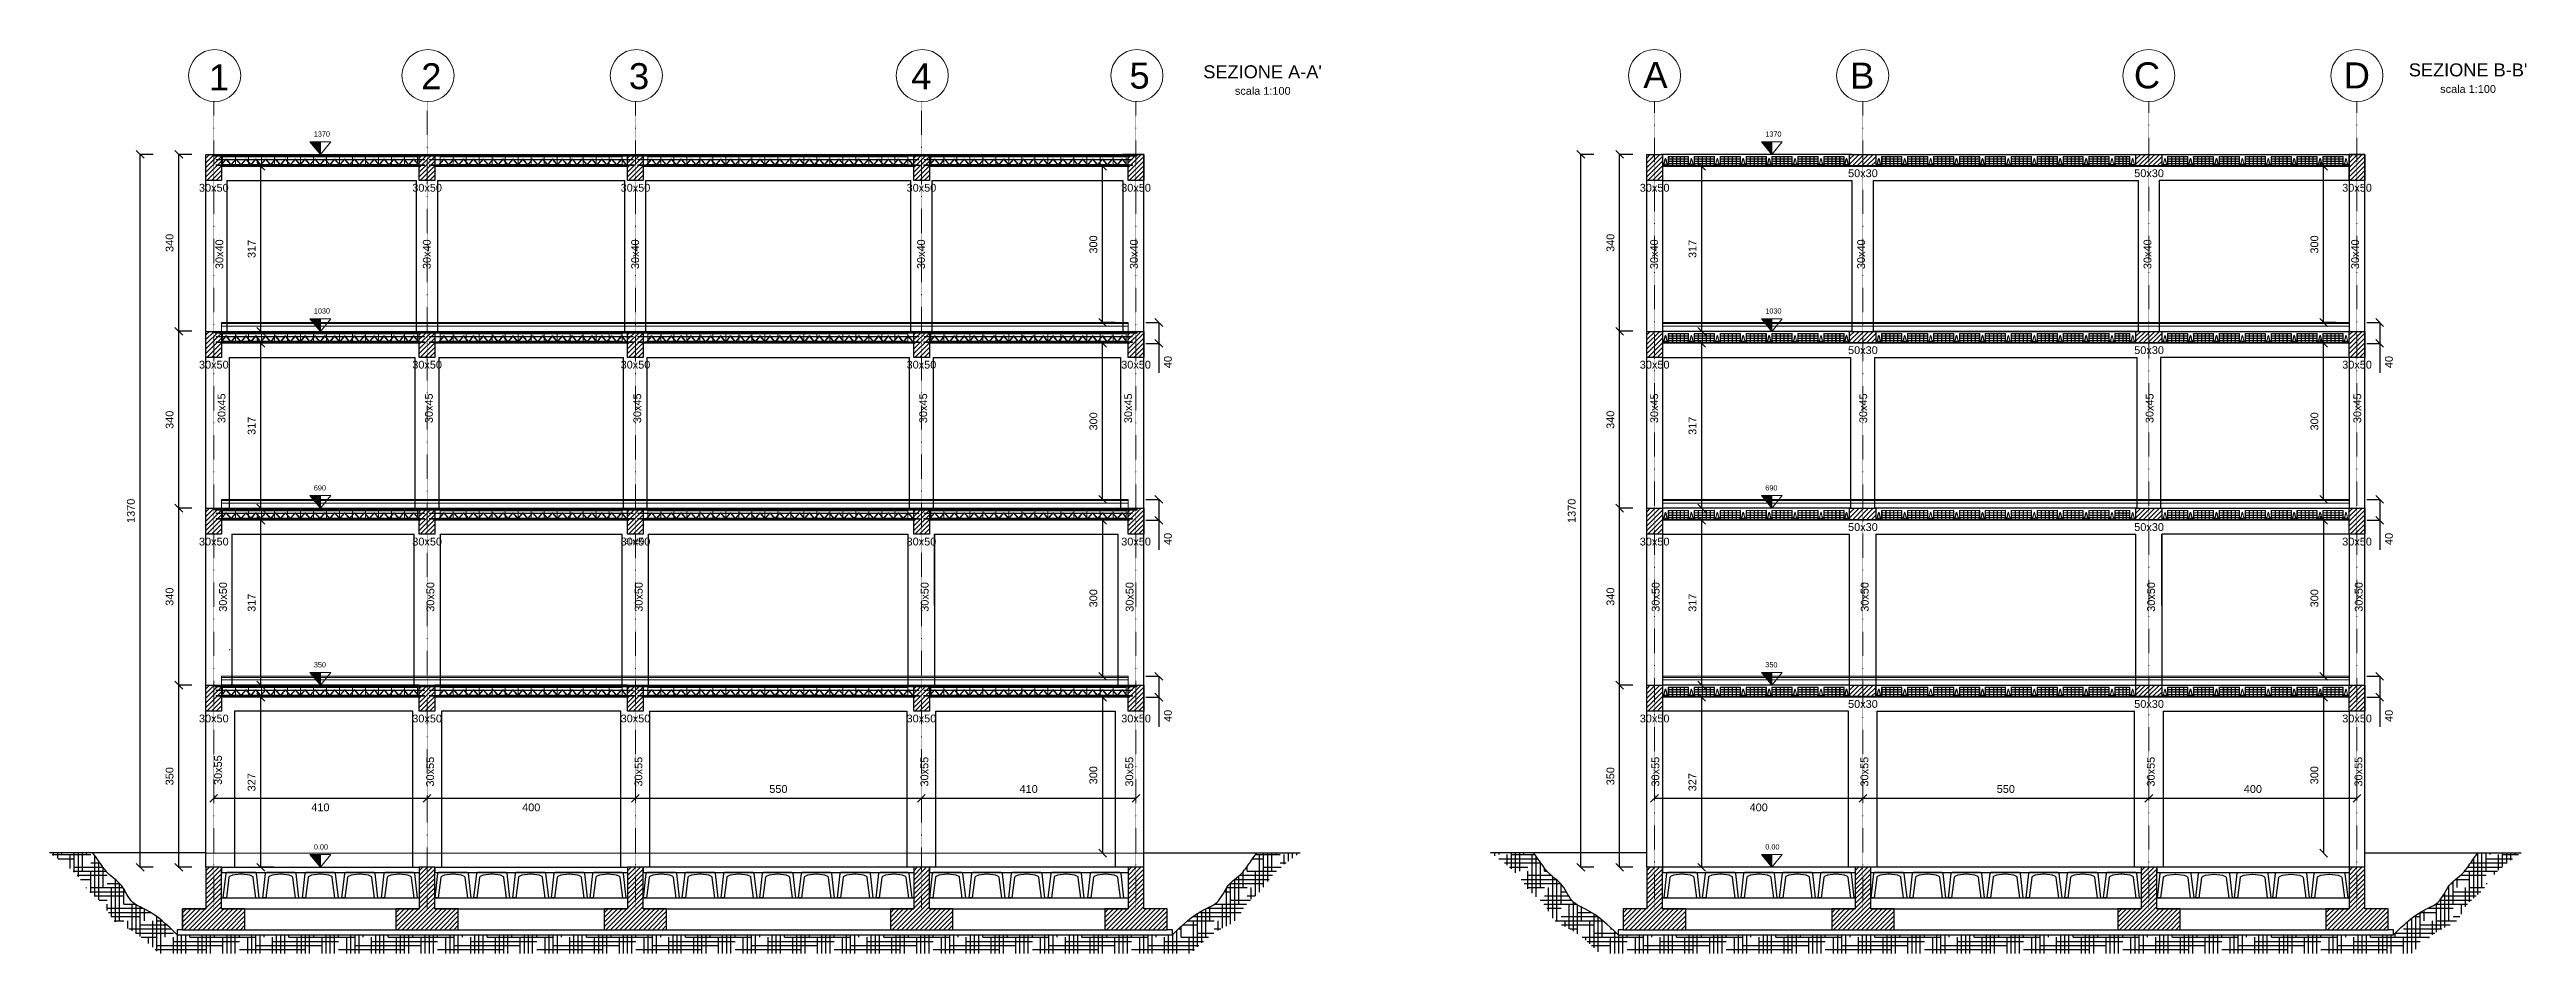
# Model space of a CAD drawing. Header units: millimetres. Extents: x -455371 to 117772, y -78417 to 116564.
# Drawn here: x -128427 to -80822, y -78417 to -61045 of the extents above; entities that cross this region are included whole.
import ezdxf

# ---------------------------------------------------------------- set-up
doc = ezdxf.new("R2010")
doc.units = ezdxf.units.MM
doc.linetypes.add('TRATTOPUNTO', pattern=[25.4, 12.7, -6.35, 0, -6.35])
doc.layers.get('0').update_dxf_attribs({"color": 255})
for name, color, linetype, lineweight in [('armature', 5, 'Continuous', 18), ('Cls', 7, 'Continuous', 25), ('fili fissi', 210, 'Continuous', 18), ('fili fissi tratteggiati', 210, 'TRATTOPUNTO', 18), ('quote', 5, 'Continuous', 15), ('RETINO ARMATURE', 253, 'Continuous', 15), ('Scritte', 7, 'Continuous', 15), ('TRAV.PIGN.TELAIO', 30, 'Continuous', 15)]:
    doc.layers.add(name, color=color, linetype=linetype, lineweight=lineweight)
doc.layers.add('RETINI', color=253, linetype='Continuous')
doc.layers.add('SEZIONI', color=5, linetype='Continuous')
doc.styles.get("Standard").update_dxf_attribs({"font": 'arial.ttf'})
doc.dimstyles.new('scala1 a 100', dxfattribs={"dimtxt": 150, "dimasz": 150, "dimexe": 0.18, "dimexo": 250, "dimgap": 100, "dimtad": 2, "dimdec": 0, "dimlfac": 0.1, "dimzin": 0, "dimdsep": 46, "dimtxsty": 'Standard', "dimblk": 'OBLIQUE', "dimcen": -100, "dimadec": 0, "dimazin": 0, "dimtfac": 1, "dimtdec": 0, "dimtofl": 0, "dimtmove": 0, "dimatfit": 3, "dimfxl": 250, "dimfxlon": 1, "dimtolj": 1, "dimtzin": 0, "dimarcsym": 0})

msp = doc.modelspace()

# ---------------------------------------------------------------- texts
at = {"layer": 'Scritte'}
for s, width, heights, insert, char_height, attachment_point in [('1', 937.472, [0], (-125364.2, -61829.4), 500, 7), ('2', 937.472, [0], (-121283, -61808.6), 500, 7), ('3', 937.472, [0], (-117290.4, -61813.3), 500, 7), ('4', 937.472, [0], (-111866.1, -61808.6), 500, 7), ('5', 937.472, [0], (-107671.3, -61802.4), 500, 7), ("{\\H1.25x;SEZIONE A-A'\\P\\pxqc;\\H0.6x;scala 1:100}", 2284.626, [854.8], (-106252.3, -61347.2), 200, 1), ('A', 937.472, [0], (-97329, -61282), 500, 3), ('B', 937.472, [0], (-93355.5, -61296.4), 500, 3), ('C', 937.472, [0], (-87862.9, -61290.6), 500, 3), ('D', 937.472, [0], (-83830, -61291.6), 500, 3), ("\\pxqc;{\\H1.25x;SEZIONE B-B'\\P\\H0.6x;scala 1:100}", 2284.626, [854.8], (-83086.2, -61310.6), 200, 1), ('1370', 379.053, [0], (-123346.9, -62618.5), 100, 1), ('1370', 379.053, [0], (-95450.3, -62618.5), 100, 1), ('30x50', 1161.595, [0], (-125554.9, -63626), 150, 1), ('30x50', 1161.595, [0], (-121454.9, -63626), 150, 1), ('30x50', 1161.595, [0], (-117450.7, -63626), 150, 1), ('30x50', 1161.595, [0], (-111954.9, -63626), 150, 1), ('30x50', 1161.595, [0], (-107829.9, -63626), 150, 1), ('30x50', 1161.595, [0], (-97863.2, -63626), 150, 1), ('50x30', 1161.595, [0], (-93860.5, -63346.8), 150, 1), ('50x30', 1161.595, [0], (-88360.5, -63346.8), 150, 1), ('30x50', 1161.595, [0], (-84363.2, -63626), 150, 1), ('1030', 379.053, [0], (-123346.9, -66018.5), 100, 1), ('1030', 379.053, [0], (-95450.3, -66018.5), 100, 1), ('30x50', 1161.595, [0], (-125554.9, -67026), 150, 1), ('30x50', 1161.595, [0], (-121454.9, -67026), 150, 1), ('30x50', 1161.595, [0], (-117450.7, -67026), 150, 1), ('30x50', 1161.595, [0], (-111954.9, -67026), 150, 1), ('30x50', 1161.595, [0], (-107829.9, -67026), 150, 1), ('30x50', 1161.595, [0], (-97863.2, -67026), 150, 1), ('50x30', 1161.595, [0], (-93860.5, -66746.8), 150, 1), ('50x30', 1161.595, [0], (-88360.5, -66746.8), 150, 1), ('30x50', 1161.595, [0], (-84363.2, -67026), 150, 1), ('690', 379.053, [0], (-123346.9, -69418.5), 100, 1), ('690', 379.053, [0], (-95450.3, -69418.5), 100, 1), ('30x50', 1161.595, [0], (-125554.9, -70426), 150, 1), ('30x50', 1161.595, [0], (-121454.9, -70426), 150, 1), ('30x50', 1161.595, [0], (-117450.7, -70426), 150, 1), ('30x50', 1161.595, [0], (-117378, -70446.1), 100, 1), ('30x50', 1161.595, [0], (-111954.9, -70426), 150, 1), ('30x50', 1161.595, [0], (-107829.9, -70426), 150, 1), ('30x50', 1161.595, [0], (-97863.2, -70426), 150, 1), ('50x30', 1161.595, [0], (-93860.5, -70146.8), 150, 1), ('50x30', 1161.595, [0], (-88360.5, -70146.8), 150, 1), ('30x50', 1161.595, [0], (-84363.2, -70426), 150, 1), ('350', 379.053, [0], (-123346.9, -72818.5), 100, 1), ('350', 379.053, [0], (-95450.3, -72818.5), 100, 1), ('50x30', 1161.595, [0], (-93860.5, -73546.8), 150, 1), ('50x30', 1161.595, [0], (-88360.5, -73546.8), 150, 1), ('30x50', 1161.595, [0], (-125554.9, -73826), 150, 1), ('30x50', 1161.595, [0], (-121454.9, -73826), 150, 1), ('30x50', 1161.595, [0], (-117450.7, -73826), 150, 1), ('30x50', 1161.595, [0], (-111954.9, -73826), 150, 1), ('30x50', 1161.595, [0], (-107829.9, -73826), 150, 1), ('30x50', 1161.595, [0], (-97863.2, -73826), 150, 1), ('30x50', 1161.595, [0], (-84363.2, -73826), 150, 1), ('0.00', 379.053, [0], (-123346.9, -76318.5), 100, 1), ('0.00', 379.053, [0], (-95450.3, -76318.5), 100, 1)]:
    msp.add_mtext_dynamic_manual_height_columns(s, width=width, gutter_width=12.5, heights=heights, dxfattribs=dict(at, insert=insert, char_height=char_height, attachment_point=attachment_point))
at = {"layer": 'Scritte', "char_height": 150, "attachment_point": 1, "rotation": 90}
for s, insert in [('30x40', (-125238, -65264)), ('30x40', (-121251.6, -65264)), ('30x40', (-117247.3, -65264)), ('30x40', (-111751.6, -65264)), ('30x40', (-107661.5, -65264)), ('30x40', (-97662.7, -65264)), ('30x40', (-93685.2, -65264)), ('30x40', (-88181, -65264)), ('30x40', (-84190.2, -65264)), ('30x45', (-125196.5, -68224.2)), ('30x45', (-121210.1, -68224.2)), ('30x45', (-117205.8, -68224.2)), ('30x45', (-111710.1, -68224.2)), ('30x45', (-107771.5, -68224.2)), ('30x45', (-97661.1, -68224.2)), ('30x45', (-93643.8, -68224.2)), ('30x45', (-88139.5, -68224.2)), ('30x45', (-84148.7, -68224.2)), ('30x50', (-125168.6, -71850.2)), ('30x50', (-121182.2, -71850.2)), ('30x50', (-117177.9, -71850.2)), ('30x50', (-111682.2, -71850.2)), ('30x50', (-107743.6, -71850.2)), ('30x50', (-97633.2, -71850.2)), ('30x50', (-93615.8, -71850.2)), ('30x50', (-88111.6, -71850.2)), ('30x50', (-84120.8, -71850.2)), ('30x55', (-125264, -75178.4)), ('30x55', (-121187.8, -75208.3)), ('30x55', (-117183.5, -75208.3)), ('30x55', (-111687.8, -75208.3)), ('30x55', (-107749.2, -75208.3)), ('30x55', (-97638.8, -75208.3)), ('30x55', (-93621.4, -75208.3)), ('30x55', (-88117.2, -75208.3)), ('30x55', (-84126.4, -75208.3))]:
    msp.add_mtext_dynamic_manual_height_columns(s, width=1161.595, gutter_width=12.5, heights=[0], dxfattribs=dict(at, insert=insert))

# ---------------------------------------------------------------- blocks, each defined once
blk = doc.blocks.new('*U198')
at = {"layer": 'armature'}
for p, q in [((-99, -48), (-11, 55)), ((-91, -48), (-10, 48)), ((77, -48), (-4, 48)), ((-4, 48), (83, -55)), ((85, -48), (-2, 55)), ((4, 48), (85, -48)), ((85, -48), (91, -48))]:
    blk.add_line(p, q, dxfattribs=at)
blk.add_lwpolyline([(93, -55), (99, -48)], dxfattribs=at)
for centre, start, end in [((-7, 51), 40.3299, 139.6701), ((88, -51), 220.3299, 319.6701)]:
    blk.add_arc(centre, 6.02, start, end, dxfattribs=at)
blk = doc.blocks.new('*U199')
at = {"layer": 'Cls', "color": 0, "linetype": 'ByBlock', "lineweight": -2, "transparency": 16777216}
for p in [(0, 0), (189.7, 0), (379.4, 0), (569.1, 0), (758.8, 0), (948.5, 0), (1138.2, 0), (1327.9, 0), (1517.6, 0), (1707.3, 0), (1897, 0), (2086.7, 0), (2276.4, 0), (2466.1, 0), (2655.8, 0), (2845.5, 0), (3035.2, 0), (3224.9, 0), (3414.6, 0), (3604.3, 0)]:
    blk.add_blockref('*U198', p, dxfattribs=at)
blk = doc.blocks.new('*U200')
at = {"layer": 'TRAV.PIGN.TELAIO'}
blk.add_lwpolyline([(125, 72), (125, -72), (-125, -72), (-125, 72)], close=True, dxfattribs=at)
blk = doc.blocks.new('*U201')
at = {"layer": 'Cls', "color": 0, "linetype": 'ByBlock', "lineweight": -2, "transparency": 16777216}
for p in [(0, 0), (250, 0), (500, 0), (750, 0), (1000, 0), (1250, 0), (1500, 0), (1750, 0), (2000, 0), (2250, 0), (2500, 0), (2750, 0), (3000, 0), (3250, 0), (3500, 0)]:
    blk.add_blockref('*U200', p, dxfattribs=at)
blk = doc.blocks.new('*U202')
at = {"layer": 'armature'}
for p, q in [((-99, -48), (-11, 55)), ((-91, -48), (-10, 48)), ((77, -48), (-4, 48)), ((-4, 48), (83, -55)), ((85, -48), (-2, 55)), ((4, 48), (85, -48)), ((85, -48), (91, -48))]:
    blk.add_line(p, q, dxfattribs=at)
blk.add_lwpolyline([(93, -55), (99, -48)], dxfattribs=at)
for centre, start, end in [((-7, 51), 40.3299, 139.6701), ((88, -51), 220.3299, 319.6701)]:
    blk.add_arc(centre, 6.02, start, end, dxfattribs=at)
blk = doc.blocks.new('*U203')
at = {"layer": 'Cls', "color": 0, "linetype": 'ByBlock', "lineweight": -2, "transparency": 16777216}
for p in [(0, 0), (189.7, 0), (379.4, 0), (569.1, 0), (758.8, 0), (948.5, 0), (1138.2, 0), (1327.9, 0), (1517.6, 0), (1707.3, 0), (1897, 0), (2086.7, 0), (2276.4, 0), (2466.1, 0), (2655.8, 0), (2845.5, 0), (3035.2, 0), (3224.9, 0), (3414.6, 0)]:
    blk.add_blockref('*U202', p, dxfattribs=at)
blk = doc.blocks.new('*U204')
at = {"layer": 'TRAV.PIGN.TELAIO'}
blk.add_lwpolyline([(125, 72), (125, -72), (-125, -72), (-125, 72)], close=True, dxfattribs=at)
blk = doc.blocks.new('*U205')
at = {"layer": 'Cls', "color": 0, "linetype": 'ByBlock', "lineweight": -2, "transparency": 16777216}
for p in [(0, 0), (250, 0), (500, 0), (750, 0), (1000, 0), (1250, 0), (1500, 0), (1750, 0), (2000, 0), (2250, 0), (2500, 0), (2750, 0), (3000, 0), (3250, 0)]:
    blk.add_blockref('*U204', p, dxfattribs=at)
blk = doc.blocks.new('*U206')
at = {"layer": 'armature'}
for p, q in [((-99, -48), (-11, 55)), ((-91, -48), (-10, 48)), ((77, -48), (-4, 48)), ((-4, 48), (83, -55)), ((85, -48), (-2, 55)), ((4, 48), (85, -48)), ((85, -48), (91, -48))]:
    blk.add_line(p, q, dxfattribs=at)
blk.add_lwpolyline([(93, -55), (99, -48)], dxfattribs=at)
for centre, start, end in [((-7, 51), 40.3299, 139.6701), ((88, -51), 220.3299, 319.6701)]:
    blk.add_arc(centre, 6.02, start, end, dxfattribs=at)
blk = doc.blocks.new('*U207')
at = {"layer": 'Cls', "color": 0, "linetype": 'ByBlock', "lineweight": -2, "transparency": 16777216}
for p in [(0, 0), (189.7, 0), (379.4, 0), (569.1, 0), (758.8, 0), (948.5, 0), (1138.2, 0), (1327.9, 0), (1517.6, 0), (1707.3, 0), (1897, 0), (2086.7, 0), (2276.4, 0), (2466.1, 0), (2655.8, 0), (2845.5, 0), (3035.2, 0), (3224.9, 0), (3414.6, 0), (3604.3, 0), (3794, 0), (3983.7, 0), (4173.4, 0), (4363.1, 0), (4552.8, 0), (4742.5, 0), (4932.2, 0)]:
    blk.add_blockref('*U206', p, dxfattribs=at)
blk = doc.blocks.new('*U208')
at = {"layer": 'TRAV.PIGN.TELAIO'}
blk.add_lwpolyline([(125, 72), (125, -72), (-125, -72), (-125, 72)], close=True, dxfattribs=at)
blk = doc.blocks.new('*U209')
at = {"layer": 'Cls', "color": 0, "linetype": 'ByBlock', "lineweight": -2, "transparency": 16777216}
for p in [(0, 0), (250, 0), (500, 0), (750, 0), (1000, 0), (1250, 0), (1500, 0), (1750, 0), (2000, 0), (2250, 0), (2500, 0), (2750, 0), (3000, 0), (3250, 0), (3500, 0), (3750, 0), (4000, 0), (4250, 0), (4500, 0), (4750, 0)]:
    blk.add_blockref('*U208', p, dxfattribs=at)
blk = doc.blocks.new('*U210')
at = {"layer": 'armature'}
for p, q in [((-99, -48), (-11, 55)), ((-91, -48), (-10, 48)), ((77, -48), (-4, 48)), ((-4, 48), (83, -55)), ((85, -48), (-2, 55)), ((4, 48), (85, -48)), ((85, -48), (91, -48))]:
    blk.add_line(p, q, dxfattribs=at)
blk.add_lwpolyline([(93, -55), (99, -48)], dxfattribs=at)
for centre, start, end in [((-7, 51), 40.3299, 139.6701), ((88, -51), 220.3299, 319.6701)]:
    blk.add_arc(centre, 6.02, start, end, dxfattribs=at)
blk = doc.blocks.new('*U211')
at = {"layer": 'Cls', "color": 0, "linetype": 'ByBlock', "lineweight": -2, "transparency": 16777216}
for p in [(0, 0), (189.7, 0), (379.4, 0), (569.1, 0), (758.8, 0), (948.5, 0), (1138.2, 0), (1327.9, 0), (1517.6, 0), (1707.3, 0), (1897, 0), (2086.7, 0), (2276.4, 0), (2466.1, 0), (2655.8, 0), (2845.5, 0), (3035.2, 0), (3224.9, 0), (3414.6, 0), (3604.3, 0)]:
    blk.add_blockref('*U210', p, dxfattribs=at)
blk = doc.blocks.new('*U212')
at = {"layer": 'TRAV.PIGN.TELAIO'}
blk.add_lwpolyline([(125, 72), (125, -72), (-125, -72), (-125, 72)], close=True, dxfattribs=at)
blk = doc.blocks.new('*U213')
at = {"layer": 'Cls', "color": 0, "linetype": 'ByBlock', "lineweight": -2, "transparency": 16777216}
for p in [(0, 0), (250, 0), (500, 0), (750, 0), (1000, 0), (1250, 0), (1500, 0), (1750, 0), (2000, 0), (2250, 0), (2500, 0), (2750, 0), (3000, 0), (3250, 0), (3500, 0)]:
    blk.add_blockref('*U212', p, dxfattribs=at)
blk = doc.blocks.new('*U222')
at = {"layer": 'armature'}
for p, q in [((-99, -48), (-11, 55)), ((-91, -48), (-10, 48)), ((77, -48), (-4, 48)), ((-4, 48), (83, -55)), ((85, -48), (-2, 55)), ((4, 48), (85, -48)), ((85, -48), (91, -48))]:
    blk.add_line(p, q, dxfattribs=at)
blk.add_lwpolyline([(93, -55), (99, -48)], dxfattribs=at)
for centre, start, end in [((-7, 51), 40.3299, 139.6701), ((88, -51), 220.3299, 319.6701)]:
    blk.add_arc(centre, 6.02, start, end, dxfattribs=at)
blk = doc.blocks.new('*U223')
at = {"layer": 'Cls', "color": 0, "linetype": 'ByBlock', "lineweight": -2, "transparency": 16777216}
for p in [(0, 0), (189.7, 0), (379.4, 0), (569.1, 0), (758.8, 0), (948.5, 0), (1138.2, 0), (1327.9, 0), (1517.6, 0), (1707.3, 0), (1897, 0), (2086.7, 0), (2276.4, 0), (2466.1, 0), (2655.8, 0), (2845.5, 0), (3035.2, 0), (3224.9, 0), (3414.6, 0), (3604.3, 0)]:
    blk.add_blockref('*U222', p, dxfattribs=at)
blk = doc.blocks.new('*U224')
at = {"layer": 'TRAV.PIGN.TELAIO'}
blk.add_lwpolyline([(125, 72), (125, -72), (-125, -72), (-125, 72)], close=True, dxfattribs=at)
blk = doc.blocks.new('*U225')
at = {"layer": 'Cls', "color": 0, "linetype": 'ByBlock', "lineweight": -2, "transparency": 16777216}
for p in [(0, 0), (250, 0), (500, 0), (750, 0), (1000, 0), (1250, 0), (1500, 0), (1750, 0), (2000, 0), (2250, 0), (2500, 0), (2750, 0), (3000, 0), (3250, 0), (3500, 0)]:
    blk.add_blockref('*U224', p, dxfattribs=at)
blk = doc.blocks.new('*U218')
at = {"layer": 'armature'}
for p, q in [((-99, -48), (-11, 55)), ((-91, -48), (-10, 48)), ((77, -48), (-4, 48)), ((-4, 48), (83, -55)), ((85, -48), (-2, 55)), ((4, 48), (85, -48)), ((85, -48), (91, -48))]:
    blk.add_line(p, q, dxfattribs=at)
blk.add_lwpolyline([(93, -55), (99, -48)], dxfattribs=at)
for centre, start, end in [((-7, 51), 40.3299, 139.6701), ((88, -51), 220.3299, 319.6701)]:
    blk.add_arc(centre, 6.02, start, end, dxfattribs=at)
blk = doc.blocks.new('*U219')
at = {"layer": 'Cls', "color": 0, "linetype": 'ByBlock', "lineweight": -2, "transparency": 16777216}
for p in [(0, 0), (189.7, 0), (379.4, 0), (569.1, 0), (758.8, 0), (948.5, 0), (1138.2, 0), (1327.9, 0), (1517.6, 0), (1707.3, 0), (1897, 0), (2086.7, 0), (2276.4, 0), (2466.1, 0), (2655.8, 0), (2845.5, 0), (3035.2, 0), (3224.9, 0), (3414.6, 0)]:
    blk.add_blockref('*U218', p, dxfattribs=at)
blk = doc.blocks.new('*U220')
at = {"layer": 'TRAV.PIGN.TELAIO'}
blk.add_lwpolyline([(125, 72), (125, -72), (-125, -72), (-125, 72)], close=True, dxfattribs=at)
blk = doc.blocks.new('*U221')
at = {"layer": 'Cls', "color": 0, "linetype": 'ByBlock', "lineweight": -2, "transparency": 16777216}
for p in [(0, 0), (250, 0), (500, 0), (750, 0), (1000, 0), (1250, 0), (1500, 0), (1750, 0), (2000, 0), (2250, 0), (2500, 0), (2750, 0), (3000, 0), (3250, 0)]:
    blk.add_blockref('*U220', p, dxfattribs=at)
blk = doc.blocks.new('*U226')
at = {"layer": 'armature'}
for p, q in [((-99, -48), (-11, 55)), ((-91, -48), (-10, 48)), ((77, -48), (-4, 48)), ((-4, 48), (83, -55)), ((85, -48), (-2, 55)), ((4, 48), (85, -48)), ((85, -48), (91, -48))]:
    blk.add_line(p, q, dxfattribs=at)
blk.add_lwpolyline([(93, -55), (99, -48)], dxfattribs=at)
for centre, start, end in [((-7, 51), 40.3299, 139.6701), ((88, -51), 220.3299, 319.6701)]:
    blk.add_arc(centre, 6.02, start, end, dxfattribs=at)
blk = doc.blocks.new('*U227')
at = {"layer": 'Cls', "color": 0, "linetype": 'ByBlock', "lineweight": -2, "transparency": 16777216}
for p in [(0, 0), (189.7, 0), (379.4, 0), (569.1, 0), (758.8, 0), (948.5, 0), (1138.2, 0), (1327.9, 0), (1517.6, 0), (1707.3, 0), (1897, 0), (2086.7, 0), (2276.4, 0), (2466.1, 0), (2655.8, 0), (2845.5, 0), (3035.2, 0), (3224.9, 0), (3414.6, 0), (3604.3, 0), (3794, 0), (3983.7, 0), (4173.4, 0), (4363.1, 0), (4552.8, 0), (4742.5, 0), (4932.2, 0)]:
    blk.add_blockref('*U226', p, dxfattribs=at)
blk = doc.blocks.new('*U228')
at = {"layer": 'TRAV.PIGN.TELAIO'}
blk.add_lwpolyline([(125, 72), (125, -72), (-125, -72), (-125, 72)], close=True, dxfattribs=at)
blk = doc.blocks.new('*U229')
at = {"layer": 'Cls', "color": 0, "linetype": 'ByBlock', "lineweight": -2, "transparency": 16777216}
for p in [(0, 0), (250, 0), (500, 0), (750, 0), (1000, 0), (1250, 0), (1500, 0), (1750, 0), (2000, 0), (2250, 0), (2500, 0), (2750, 0), (3000, 0), (3250, 0), (3500, 0), (3750, 0), (4000, 0), (4250, 0), (4500, 0), (4750, 0)]:
    blk.add_blockref('*U228', p, dxfattribs=at)
blk = doc.blocks.new('*U214')
at = {"layer": 'armature'}
for p, q in [((-99, -48), (-11, 55)), ((-91, -48), (-10, 48)), ((77, -48), (-4, 48)), ((-4, 48), (83, -55)), ((85, -48), (-2, 55)), ((4, 48), (85, -48)), ((85, -48), (91, -48))]:
    blk.add_line(p, q, dxfattribs=at)
blk.add_lwpolyline([(93, -55), (99, -48)], dxfattribs=at)
for centre, start, end in [((-7, 51), 40.3299, 139.6701), ((88, -51), 220.3299, 319.6701)]:
    blk.add_arc(centre, 6.02, start, end, dxfattribs=at)
blk = doc.blocks.new('*U215')
at = {"layer": 'Cls', "color": 0, "linetype": 'ByBlock', "lineweight": -2, "transparency": 16777216}
for p in [(0, 0), (189.7, 0), (379.4, 0), (569.1, 0), (758.8, 0), (948.5, 0), (1138.2, 0), (1327.9, 0), (1517.6, 0), (1707.3, 0), (1897, 0), (2086.7, 0), (2276.4, 0), (2466.1, 0), (2655.8, 0), (2845.5, 0), (3035.2, 0), (3224.9, 0), (3414.6, 0), (3604.3, 0)]:
    blk.add_blockref('*U214', p, dxfattribs=at)
blk = doc.blocks.new('*U216')
at = {"layer": 'TRAV.PIGN.TELAIO'}
blk.add_lwpolyline([(125, 72), (125, -72), (-125, -72), (-125, 72)], close=True, dxfattribs=at)
blk = doc.blocks.new('*U217')
at = {"layer": 'Cls', "color": 0, "linetype": 'ByBlock', "lineweight": -2, "transparency": 16777216}
for p in [(0, 0), (250, 0), (500, 0), (750, 0), (1000, 0), (1250, 0), (1500, 0), (1750, 0), (2000, 0), (2250, 0), (2500, 0), (2750, 0), (3000, 0), (3250, 0), (3500, 0)]:
    blk.add_blockref('*U216', p, dxfattribs=at)
blk = doc.blocks.new('*U238')
at = {"layer": 'armature'}
for p, q in [((-99, -48), (-11, 55)), ((-91, -48), (-10, 48)), ((77, -48), (-4, 48)), ((-4, 48), (83, -55)), ((85, -48), (-2, 55)), ((4, 48), (85, -48)), ((85, -48), (91, -48))]:
    blk.add_line(p, q, dxfattribs=at)
blk.add_lwpolyline([(93, -55), (99, -48)], dxfattribs=at)
for centre, start, end in [((-7, 51), 40.3299, 139.6701), ((88, -51), 220.3299, 319.6701)]:
    blk.add_arc(centre, 6.02, start, end, dxfattribs=at)
blk = doc.blocks.new('*U239')
at = {"layer": 'Cls', "color": 0, "linetype": 'ByBlock', "lineweight": -2, "transparency": 16777216}
for p in [(0, 0), (189.7, 0), (379.4, 0), (569.1, 0), (758.8, 0), (948.5, 0), (1138.2, 0), (1327.9, 0), (1517.6, 0), (1707.3, 0), (1897, 0), (2086.7, 0), (2276.4, 0), (2466.1, 0), (2655.8, 0), (2845.5, 0), (3035.2, 0), (3224.9, 0), (3414.6, 0), (3604.3, 0)]:
    blk.add_blockref('*U238', p, dxfattribs=at)
blk = doc.blocks.new('*U240')
at = {"layer": 'TRAV.PIGN.TELAIO'}
blk.add_lwpolyline([(125, 72), (125, -72), (-125, -72), (-125, 72)], close=True, dxfattribs=at)
blk = doc.blocks.new('*U241')
at = {"layer": 'Cls', "color": 0, "linetype": 'ByBlock', "lineweight": -2, "transparency": 16777216}
for p in [(0, 0), (250, 0), (500, 0), (750, 0), (1000, 0), (1250, 0), (1500, 0), (1750, 0), (2000, 0), (2250, 0), (2500, 0), (2750, 0), (3000, 0), (3250, 0), (3500, 0)]:
    blk.add_blockref('*U240', p, dxfattribs=at)
blk = doc.blocks.new('*U234')
at = {"layer": 'armature'}
for p, q in [((-99, -48), (-11, 55)), ((-91, -48), (-10, 48)), ((77, -48), (-4, 48)), ((-4, 48), (83, -55)), ((85, -48), (-2, 55)), ((4, 48), (85, -48)), ((85, -48), (91, -48))]:
    blk.add_line(p, q, dxfattribs=at)
blk.add_lwpolyline([(93, -55), (99, -48)], dxfattribs=at)
for centre, start, end in [((-7, 51), 40.3299, 139.6701), ((88, -51), 220.3299, 319.6701)]:
    blk.add_arc(centre, 6.02, start, end, dxfattribs=at)
blk = doc.blocks.new('*U235')
at = {"layer": 'Cls', "color": 0, "linetype": 'ByBlock', "lineweight": -2, "transparency": 16777216}
for p in [(0, 0), (189.7, 0), (379.4, 0), (569.1, 0), (758.8, 0), (948.5, 0), (1138.2, 0), (1327.9, 0), (1517.6, 0), (1707.3, 0), (1897, 0), (2086.7, 0), (2276.4, 0), (2466.1, 0), (2655.8, 0), (2845.5, 0), (3035.2, 0), (3224.9, 0), (3414.6, 0)]:
    blk.add_blockref('*U234', p, dxfattribs=at)
blk = doc.blocks.new('*U236')
at = {"layer": 'TRAV.PIGN.TELAIO'}
blk.add_lwpolyline([(125, 72), (125, -72), (-125, -72), (-125, 72)], close=True, dxfattribs=at)
blk = doc.blocks.new('*U237')
at = {"layer": 'Cls', "color": 0, "linetype": 'ByBlock', "lineweight": -2, "transparency": 16777216}
for p in [(0, 0), (250, 0), (500, 0), (750, 0), (1000, 0), (1250, 0), (1500, 0), (1750, 0), (2000, 0), (2250, 0), (2500, 0), (2750, 0), (3000, 0), (3250, 0)]:
    blk.add_blockref('*U236', p, dxfattribs=at)
blk = doc.blocks.new('*U242')
at = {"layer": 'armature'}
for p, q in [((-99, -48), (-11, 55)), ((-91, -48), (-10, 48)), ((77, -48), (-4, 48)), ((-4, 48), (83, -55)), ((85, -48), (-2, 55)), ((4, 48), (85, -48)), ((85, -48), (91, -48))]:
    blk.add_line(p, q, dxfattribs=at)
blk.add_lwpolyline([(93, -55), (99, -48)], dxfattribs=at)
for centre, start, end in [((-7, 51), 40.3299, 139.6701), ((88, -51), 220.3299, 319.6701)]:
    blk.add_arc(centre, 6.02, start, end, dxfattribs=at)
blk = doc.blocks.new('*U243')
at = {"layer": 'Cls', "color": 0, "linetype": 'ByBlock', "lineweight": -2, "transparency": 16777216}
for p in [(0, 0), (189.7, 0), (379.4, 0), (569.1, 0), (758.8, 0), (948.5, 0), (1138.2, 0), (1327.9, 0), (1517.6, 0), (1707.3, 0), (1897, 0), (2086.7, 0), (2276.4, 0), (2466.1, 0), (2655.8, 0), (2845.5, 0), (3035.2, 0), (3224.9, 0), (3414.6, 0), (3604.3, 0), (3794, 0), (3983.7, 0), (4173.4, 0), (4363.1, 0), (4552.8, 0), (4742.5, 0), (4932.2, 0)]:
    blk.add_blockref('*U242', p, dxfattribs=at)
blk = doc.blocks.new('*U244')
at = {"layer": 'TRAV.PIGN.TELAIO'}
blk.add_lwpolyline([(125, 72), (125, -72), (-125, -72), (-125, 72)], close=True, dxfattribs=at)
blk = doc.blocks.new('*U245')
at = {"layer": 'Cls', "color": 0, "linetype": 'ByBlock', "lineweight": -2, "transparency": 16777216}
for p in [(0, 0), (250, 0), (500, 0), (750, 0), (1000, 0), (1250, 0), (1500, 0), (1750, 0), (2000, 0), (2250, 0), (2500, 0), (2750, 0), (3000, 0), (3250, 0), (3500, 0), (3750, 0), (4000, 0), (4250, 0), (4500, 0), (4750, 0)]:
    blk.add_blockref('*U244', p, dxfattribs=at)
blk = doc.blocks.new('*U230')
at = {"layer": 'armature'}
for p, q in [((-99, -48), (-11, 55)), ((-91, -48), (-10, 48)), ((77, -48), (-4, 48)), ((-4, 48), (83, -55)), ((85, -48), (-2, 55)), ((4, 48), (85, -48)), ((85, -48), (91, -48))]:
    blk.add_line(p, q, dxfattribs=at)
blk.add_lwpolyline([(93, -55), (99, -48)], dxfattribs=at)
for centre, start, end in [((-7, 51), 40.3299, 139.6701), ((88, -51), 220.3299, 319.6701)]:
    blk.add_arc(centre, 6.02, start, end, dxfattribs=at)
blk = doc.blocks.new('*U231')
at = {"layer": 'Cls', "color": 0, "linetype": 'ByBlock', "lineweight": -2, "transparency": 16777216}
for p in [(0, 0), (189.7, 0), (379.4, 0), (569.1, 0), (758.8, 0), (948.5, 0), (1138.2, 0), (1327.9, 0), (1517.6, 0), (1707.3, 0), (1897, 0), (2086.7, 0), (2276.4, 0), (2466.1, 0), (2655.8, 0), (2845.5, 0), (3035.2, 0), (3224.9, 0), (3414.6, 0), (3604.3, 0)]:
    blk.add_blockref('*U230', p, dxfattribs=at)
blk = doc.blocks.new('*U232')
at = {"layer": 'TRAV.PIGN.TELAIO'}
blk.add_lwpolyline([(125, 72), (125, -72), (-125, -72), (-125, 72)], close=True, dxfattribs=at)
blk = doc.blocks.new('*U233')
at = {"layer": 'Cls', "color": 0, "linetype": 'ByBlock', "lineweight": -2, "transparency": 16777216}
for p in [(0, 0), (250, 0), (500, 0), (750, 0), (1000, 0), (1250, 0), (1500, 0), (1750, 0), (2000, 0), (2250, 0), (2500, 0), (2750, 0), (3000, 0), (3250, 0), (3500, 0)]:
    blk.add_blockref('*U232', p, dxfattribs=at)
blk = doc.blocks.new('*U254')
at = {"layer": 'armature'}
for p, q in [((-99, -48), (-11, 55)), ((-91, -48), (-10, 48)), ((77, -48), (-4, 48)), ((-4, 48), (83, -55)), ((85, -48), (-2, 55)), ((4, 48), (85, -48)), ((85, -48), (91, -48))]:
    blk.add_line(p, q, dxfattribs=at)
blk.add_lwpolyline([(93, -55), (99, -48)], dxfattribs=at)
for centre, start, end in [((-7, 51), 40.3299, 139.6701), ((88, -51), 220.3299, 319.6701)]:
    blk.add_arc(centre, 6.02, start, end, dxfattribs=at)
blk = doc.blocks.new('*U255')
at = {"layer": 'Cls', "color": 0, "linetype": 'ByBlock', "lineweight": -2, "transparency": 16777216}
for p in [(0, 0), (189.7, 0), (379.4, 0), (569.1, 0), (758.8, 0), (948.5, 0), (1138.2, 0), (1327.9, 0), (1517.6, 0), (1707.3, 0), (1897, 0), (2086.7, 0), (2276.4, 0), (2466.1, 0), (2655.8, 0), (2845.5, 0), (3035.2, 0), (3224.9, 0), (3414.6, 0), (3604.3, 0)]:
    blk.add_blockref('*U254', p, dxfattribs=at)
blk = doc.blocks.new('*U256')
at = {"layer": 'TRAV.PIGN.TELAIO'}
blk.add_lwpolyline([(125, 72), (125, -72), (-125, -72), (-125, 72)], close=True, dxfattribs=at)
blk = doc.blocks.new('*U257')
at = {"layer": 'Cls', "color": 0, "linetype": 'ByBlock', "lineweight": -2, "transparency": 16777216}
for p in [(0, 0), (250, 0), (500, 0), (750, 0), (1000, 0), (1250, 0), (1500, 0), (1750, 0), (2000, 0), (2250, 0), (2500, 0), (2750, 0), (3000, 0), (3250, 0), (3500, 0)]:
    blk.add_blockref('*U256', p, dxfattribs=at)
blk = doc.blocks.new('*U250')
at = {"layer": 'armature'}
for p, q in [((-99, -48), (-11, 55)), ((-91, -48), (-10, 48)), ((77, -48), (-4, 48)), ((-4, 48), (83, -55)), ((85, -48), (-2, 55)), ((4, 48), (85, -48)), ((85, -48), (91, -48))]:
    blk.add_line(p, q, dxfattribs=at)
blk.add_lwpolyline([(93, -55), (99, -48)], dxfattribs=at)
for centre, start, end in [((-7, 51), 40.3299, 139.6701), ((88, -51), 220.3299, 319.6701)]:
    blk.add_arc(centre, 6.02, start, end, dxfattribs=at)
blk = doc.blocks.new('*U251')
at = {"layer": 'Cls', "color": 0, "linetype": 'ByBlock', "lineweight": -2, "transparency": 16777216}
for p in [(0, 0), (189.7, 0), (379.4, 0), (569.1, 0), (758.8, 0), (948.5, 0), (1138.2, 0), (1327.9, 0), (1517.6, 0), (1707.3, 0), (1897, 0), (2086.7, 0), (2276.4, 0), (2466.1, 0), (2655.8, 0), (2845.5, 0), (3035.2, 0), (3224.9, 0), (3414.6, 0)]:
    blk.add_blockref('*U250', p, dxfattribs=at)
blk = doc.blocks.new('*U252')
at = {"layer": 'TRAV.PIGN.TELAIO'}
blk.add_lwpolyline([(125, 72), (125, -72), (-125, -72), (-125, 72)], close=True, dxfattribs=at)
blk = doc.blocks.new('*U253')
at = {"layer": 'Cls', "color": 0, "linetype": 'ByBlock', "lineweight": -2, "transparency": 16777216}
for p in [(0, 0), (250, 0), (500, 0), (750, 0), (1000, 0), (1250, 0), (1500, 0), (1750, 0), (2000, 0), (2250, 0), (2500, 0), (2750, 0), (3000, 0), (3250, 0)]:
    blk.add_blockref('*U252', p, dxfattribs=at)
blk = doc.blocks.new('*U258')
at = {"layer": 'armature'}
for p, q in [((-99, -48), (-11, 55)), ((-91, -48), (-10, 48)), ((77, -48), (-4, 48)), ((-4, 48), (83, -55)), ((85, -48), (-2, 55)), ((4, 48), (85, -48)), ((85, -48), (91, -48))]:
    blk.add_line(p, q, dxfattribs=at)
blk.add_lwpolyline([(93, -55), (99, -48)], dxfattribs=at)
for centre, start, end in [((-7, 51), 40.3299, 139.6701), ((88, -51), 220.3299, 319.6701)]:
    blk.add_arc(centre, 6.02, start, end, dxfattribs=at)
blk = doc.blocks.new('*U259')
at = {"layer": 'Cls', "color": 0, "linetype": 'ByBlock', "lineweight": -2, "transparency": 16777216}
for p in [(0, 0), (189.7, 0), (379.4, 0), (569.1, 0), (758.8, 0), (948.5, 0), (1138.2, 0), (1327.9, 0), (1517.6, 0), (1707.3, 0), (1897, 0), (2086.7, 0), (2276.4, 0), (2466.1, 0), (2655.8, 0), (2845.5, 0), (3035.2, 0), (3224.9, 0), (3414.6, 0), (3604.3, 0), (3794, 0), (3983.7, 0), (4173.4, 0), (4363.1, 0), (4552.8, 0), (4742.5, 0), (4932.2, 0)]:
    blk.add_blockref('*U258', p, dxfattribs=at)
blk = doc.blocks.new('*U260')
at = {"layer": 'TRAV.PIGN.TELAIO'}
blk.add_lwpolyline([(125, 72), (125, -72), (-125, -72), (-125, 72)], close=True, dxfattribs=at)
blk = doc.blocks.new('*U261')
at = {"layer": 'Cls', "color": 0, "linetype": 'ByBlock', "lineweight": -2, "transparency": 16777216}
for p in [(0, 0), (250, 0), (500, 0), (750, 0), (1000, 0), (1250, 0), (1500, 0), (1750, 0), (2000, 0), (2250, 0), (2500, 0), (2750, 0), (3000, 0), (3250, 0), (3500, 0), (3750, 0), (4000, 0), (4250, 0), (4500, 0), (4750, 0)]:
    blk.add_blockref('*U260', p, dxfattribs=at)
blk = doc.blocks.new('*U246')
at = {"layer": 'armature'}
for p, q in [((-99, -48), (-11, 55)), ((-91, -48), (-10, 48)), ((77, -48), (-4, 48)), ((-4, 48), (83, -55)), ((85, -48), (-2, 55)), ((4, 48), (85, -48)), ((85, -48), (91, -48))]:
    blk.add_line(p, q, dxfattribs=at)
blk.add_lwpolyline([(93, -55), (99, -48)], dxfattribs=at)
for centre, start, end in [((-7, 51), 40.3299, 139.6701), ((88, -51), 220.3299, 319.6701)]:
    blk.add_arc(centre, 6.02, start, end, dxfattribs=at)
blk = doc.blocks.new('*U247')
at = {"layer": 'Cls', "color": 0, "linetype": 'ByBlock', "lineweight": -2, "transparency": 16777216}
for p in [(0, 0), (189.7, 0), (379.4, 0), (569.1, 0), (758.8, 0), (948.5, 0), (1138.2, 0), (1327.9, 0), (1517.6, 0), (1707.3, 0), (1897, 0), (2086.7, 0), (2276.4, 0), (2466.1, 0), (2655.8, 0), (2845.5, 0), (3035.2, 0), (3224.9, 0), (3414.6, 0), (3604.3, 0)]:
    blk.add_blockref('*U246', p, dxfattribs=at)
blk = doc.blocks.new('*U248')
at = {"layer": 'TRAV.PIGN.TELAIO'}
blk.add_lwpolyline([(125, 72), (125, -72), (-125, -72), (-125, 72)], close=True, dxfattribs=at)
blk = doc.blocks.new('*U249')
at = {"layer": 'Cls', "color": 0, "linetype": 'ByBlock', "lineweight": -2, "transparency": 16777216}
for p in [(0, 0), (250, 0), (500, 0), (750, 0), (1000, 0), (1250, 0), (1500, 0), (1750, 0), (2000, 0), (2250, 0), (2500, 0), (2750, 0), (3000, 0), (3250, 0), (3500, 0)]:
    blk.add_blockref('*U248', p, dxfattribs=at)
blk = doc.blocks.new('*U262')
at = {"color": 30}
for points in [[(349, -243), (296, 224, 0.377298), (274, 243), (0, 243), (-274, 243, 0.377298), (-296, 224), (-349, -243)], [(284, -243), (233, 148, 0.245361), (221, 165), (165, 194), (5, 211, 0.05448), (0, 212, 0.05448), (-5, 211), (-165, 194), (-221, 165, 0.245361), (-233, 148), (-284, -243)]]:
    blk.add_lwpolyline(points, format="xyb", dxfattribs=at)
for points in [[(-284, -243), (-349, -243)], [(284, -243), (349, -243)]]:
    blk.add_lwpolyline(points, dxfattribs=at)
blk = doc.blocks.new('*U263')
at = {"layer": 'Cls', "color": 0, "linetype": 'ByBlock', "lineweight": -2, "transparency": 16777216}
for p in [(0, 0), (760, 0), (1520, 0), (2280, 0), (3040, 0)]:
    blk.add_blockref('*U262', p, dxfattribs=at)
blk = doc.blocks.new('*U264')
at = {"color": 30}
for points in [[(349, -243), (296, 224, 0.377298), (274, 243), (0, 243), (-274, 243, 0.377298), (-296, 224), (-349, -243)], [(284, -243), (233, 148, 0.245361), (221, 165), (165, 194), (5, 211, 0.05448), (0, 212, 0.05448), (-5, 211), (-165, 194), (-221, 165, 0.245361), (-233, 148), (-284, -243)]]:
    blk.add_lwpolyline(points, format="xyb", dxfattribs=at)
for points in [[(-284, -243), (-349, -243)], [(284, -243), (349, -243)]]:
    blk.add_lwpolyline(points, dxfattribs=at)
blk = doc.blocks.new('*U265')
at = {"layer": 'Cls', "color": 0, "linetype": 'ByBlock', "lineweight": -2, "transparency": 16777216}
for p in [(0, 0), (745, 0), (1490, 0), (2235, 0), (2980, 0)]:
    blk.add_blockref('*U264', p, dxfattribs=at)
blk = doc.blocks.new('*U266')
at = {"color": 30}
for points in [[(349, -243), (296, 224, 0.377298), (274, 243), (0, 243), (-274, 243, 0.377298), (-296, 224), (-349, -243)], [(284, -243), (233, 148, 0.245361), (221, 165), (165, 194), (5, 211, 0.05448), (0, 212, 0.05448), (-5, 211), (-165, 194), (-221, 165, 0.245361), (-233, 148), (-284, -243)]]:
    blk.add_lwpolyline(points, format="xyb", dxfattribs=at)
for points in [[(-284, -243), (-349, -243)], [(284, -243), (349, -243)]]:
    blk.add_lwpolyline(points, dxfattribs=at)
blk = doc.blocks.new('*U267')
at = {"layer": 'Cls', "color": 0, "linetype": 'ByBlock', "lineweight": -2, "transparency": 16777216}
for p in [(0, 0), (745, 0), (1490, 0), (2235, 0), (2980, 0), (3725, 0), (4470, 0)]:
    blk.add_blockref('*U266', p, dxfattribs=at)
blk = doc.blocks.new('*U268')
at = {"color": 30}
for points in [[(349, -243), (296, 224, 0.377298), (274, 243), (0, 243), (-274, 243, 0.377298), (-296, 224), (-349, -243)], [(284, -243), (233, 148, 0.245361), (221, 165), (165, 194), (5, 211, 0.05448), (0, 212, 0.05448), (-5, 211), (-165, 194), (-221, 165, 0.245361), (-233, 148), (-284, -243)]]:
    blk.add_lwpolyline(points, format="xyb", dxfattribs=at)
for points in [[(-284, -243), (-349, -243)], [(284, -243), (349, -243)]]:
    blk.add_lwpolyline(points, dxfattribs=at)
blk = doc.blocks.new('*U269')
at = {"layer": 'Cls', "color": 0, "linetype": 'ByBlock', "lineweight": -2, "transparency": 16777216}
for p in [(0, 0), (760, 0), (1520, 0), (2280, 0), (3040, 0)]:
    blk.add_blockref('*U268', p, dxfattribs=at)
blk = doc.blocks.new('_Oblique')
at = {"color": 0, "linetype": 'ByBlock', "lineweight": -2}
blk.add_line((-0.5, -0.5), (0.5, 0.5), dxfattribs=at)
blk = doc.blocks.new('*D2090')
at = {"layer": 'Defpoints', "color": 0, "transparency": 16777216}
for p in [(-108188, -63291), (-107696, -63291), (-107696, -66290)]:
    blk.add_point(p, dxfattribs=at)
at = {"layer": 'quote', "color": 0, "lineweight": -2, "transparency": 16777216}
for p, q in [((-107946, -63291), (-108188, -63291)), ((-108188, -66290), (-108188, -63291)), ((-107946, -66290), (-108188, -66290))]:
    blk.add_line(p, q, dxfattribs=at)
at = {"layer": 'quote', "color": 0, "lineweight": -2, "transparency": 16777216, "xscale": 150, "yscale": 150, "zscale": 150}
for p, rotation in [((-108188, -63291), 90), ((-108188, -66290), 270)]:
    blk.add_blockref('_Oblique', p, dxfattribs=dict(at, rotation=rotation))
at = {"layer": 'quote', "color": 0, "transparency": 16777216, "insert": (-108364, -64791), "char_height": 150, "attachment_point": 5, "rotation": 90}
blk.add_mtext('\\A1;300', dxfattribs=at)
blk = doc.blocks.new('*D2091')
at = {"layer": 'Defpoints', "color": 0, "transparency": 16777216}
for p in [(-108188, -66691), (-108125, -66691), (-108125, -69690)]:
    blk.add_point(p, dxfattribs=at)
at = {"layer": 'quote', "color": 0, "lineweight": -2, "transparency": 16777216}
for p, q in [((-108188, -66691), (-108188, -66691)), ((-108188, -69690), (-108188, -66691)), ((-108188, -69690), (-108188, -69690))]:
    blk.add_line(p, q, dxfattribs=at)
at = {"layer": 'quote', "color": 0, "lineweight": -2, "transparency": 16777216, "xscale": 150, "yscale": 150, "zscale": 150}
for p, rotation in [((-108188, -66691), 90), ((-108188, -69690), 270)]:
    blk.add_blockref('_Oblique', p, dxfattribs=dict(at, rotation=rotation))
at = {"layer": 'quote', "color": 0, "transparency": 16777216, "insert": (-108364, -68191), "char_height": 150, "attachment_point": 5, "rotation": 90}
blk.add_mtext('\\A1;300', dxfattribs=at)
blk = doc.blocks.new('*D2092')
at = {"layer": 'Defpoints', "color": 0, "transparency": 16777216}
for p in [(-108188, -70091), (-108188, -73090), (-108188, -73090)]:
    blk.add_point(p, dxfattribs=at)
at = {"layer": 'quote', "color": 0, "lineweight": -2, "transparency": 16777216}
for p, q in [((-108188, -70091), (-108188, -70091)), ((-108188, -70091), (-108188, -73090)), ((-108188, -73090), (-108188, -73090))]:
    blk.add_line(p, q, dxfattribs=at)
at = {"layer": 'quote', "color": 0, "lineweight": -2, "transparency": 16777216, "xscale": 150, "yscale": 150, "zscale": 150}
for p, rotation in [((-108188, -70091), 90), ((-108188, -73090), 270)]:
    blk.add_blockref('_Oblique', p, dxfattribs=dict(at, rotation=rotation))
at = {"layer": 'quote', "color": 0, "transparency": 16777216, "insert": (-108364, -71591), "char_height": 150, "attachment_point": 5, "rotation": 90}
blk.add_mtext('\\A1;300', dxfattribs=at)
blk = doc.blocks.new('*D2093')
at = {"layer": 'Defpoints', "color": 0, "transparency": 16777216}
for p in [(-108188, -73491), (-108188, -76490), (-108188, -76490)]:
    blk.add_point(p, dxfattribs=at)
at = {"layer": 'quote', "color": 0, "lineweight": -2, "transparency": 16777216}
for p, q in [((-108188, -73491), (-108188, -73491)), ((-108188, -73491), (-108188, -76490)), ((-108188, -76490), (-108188, -76490))]:
    blk.add_line(p, q, dxfattribs=at)
at = {"layer": 'quote', "color": 0, "lineweight": -2, "transparency": 16777216, "xscale": 150, "yscale": 150, "zscale": 150}
for p, rotation in [((-108188, -73491), 90), ((-108188, -76490), 270)]:
    blk.add_blockref('_Oblique', p, dxfattribs=dict(at, rotation=rotation))
at = {"layer": 'quote', "color": 0, "transparency": 16777216, "insert": (-108365, -74991), "char_height": 150, "attachment_point": 5, "rotation": 90}
blk.add_mtext('\\A1;300', dxfattribs=at)
blk = doc.blocks.new('*D2094')
at = {"layer": 'Defpoints', "color": 0, "transparency": 16777216}
for p in [(-124366, -73491), (-123221, -73491), (-123221, -76760)]:
    blk.add_point(p, dxfattribs=at)
at = {"layer": 'quote', "color": 0, "lineweight": -2, "transparency": 16777216}
for p, q in [((-124116, -73491), (-124366, -73491)), ((-124366, -76760), (-124366, -73491)), ((-124116, -76760), (-124366, -76760))]:
    blk.add_line(p, q, dxfattribs=at)
at = {"layer": 'quote', "color": 0, "lineweight": -2, "transparency": 16777216, "xscale": 150, "yscale": 150, "zscale": 150}
for p, rotation in [((-124366, -73491), 90), ((-124366, -76760), 270)]:
    blk.add_blockref('_Oblique', p, dxfattribs=dict(at, rotation=rotation))
at = {"layer": 'quote', "color": 0, "transparency": 16777216, "insert": (-124543, -75126), "char_height": 150, "attachment_point": 5, "rotation": 90}
blk.add_mtext('\\A1;327', dxfattribs=at)
blk = doc.blocks.new('*D2095')
at = {"layer": 'Defpoints', "color": 0, "transparency": 16777216}
for p in [(-124365, -70091), (-124365, -70091), (-124365, -73260)]:
    blk.add_point(p, dxfattribs=at)
at = {"layer": 'quote', "color": 0, "lineweight": -2, "transparency": 16777216}
for p, q in [((-124365, -70091), (-124366, -70091)), ((-124365, -73260), (-124365, -70091)), ((-124365, -73260), (-124366, -73260))]:
    blk.add_line(p, q, dxfattribs=at)
at = {"layer": 'quote', "color": 0, "lineweight": -2, "transparency": 16777216, "xscale": 150, "yscale": 150, "zscale": 150}
for p, rotation in [((-124365, -70091), 90), ((-124365, -73260), 270)]:
    blk.add_blockref('_Oblique', p, dxfattribs=dict(at, rotation=rotation))
at = {"layer": 'quote', "color": 0, "transparency": 16777216, "insert": (-124542, -71676), "char_height": 150, "attachment_point": 5, "rotation": 90}
blk.add_mtext('\\A1;317', dxfattribs=at)
blk = doc.blocks.new('*D2096')
at = {"layer": 'Defpoints', "color": 0, "transparency": 16777216}
for p in [(-124365, -66691), (-124365, -66691), (-124365, -69860)]:
    blk.add_point(p, dxfattribs=at)
at = {"layer": 'quote', "color": 0, "lineweight": -2, "transparency": 16777216}
for p, q in [((-124365, -66691), (-124366, -66691)), ((-124365, -69860), (-124365, -66691)), ((-124365, -69860), (-124366, -69860))]:
    blk.add_line(p, q, dxfattribs=at)
at = {"layer": 'quote', "color": 0, "lineweight": -2, "transparency": 16777216, "xscale": 150, "yscale": 150, "zscale": 150}
for p, rotation in [((-124365, -66691), 90), ((-124365, -69860), 270)]:
    blk.add_blockref('_Oblique', p, dxfattribs=dict(at, rotation=rotation))
at = {"layer": 'quote', "color": 0, "transparency": 16777216, "insert": (-124542, -68276), "char_height": 150, "attachment_point": 5, "rotation": 90}
blk.add_mtext('\\A1;317', dxfattribs=at)
blk = doc.blocks.new('*D2097')
at = {"layer": 'Defpoints', "color": 0, "transparency": 16777216}
for p in [(-124365, -63291), (-124365, -63291), (-124365, -66460)]:
    blk.add_point(p, dxfattribs=at)
at = {"layer": 'quote', "color": 0, "lineweight": -2, "transparency": 16777216}
for p, q in [((-124365, -63291), (-124366, -63291)), ((-124365, -66460), (-124365, -63291)), ((-124365, -66460), (-124366, -66460))]:
    blk.add_line(p, q, dxfattribs=at)
at = {"layer": 'quote', "color": 0, "lineweight": -2, "transparency": 16777216, "xscale": 150, "yscale": 150, "zscale": 150}
for p, rotation in [((-124365, -63291), 90), ((-124365, -66460), 270)]:
    blk.add_blockref('_Oblique', p, dxfattribs=dict(at, rotation=rotation))
at = {"layer": 'quote', "color": 0, "transparency": 16777216, "insert": (-124542, -64876), "char_height": 150, "attachment_point": 5, "rotation": 90}
blk.add_mtext('\\A1;317', dxfattribs=at)
blk = doc.blocks.new('*D2098')
at = {"layer": 'Defpoints', "color": 0, "transparency": 16777216}
for p in [(-126686, -63060), (-125421, -63060), (-125421, -76760)]:
    blk.add_point(p, dxfattribs=at)
at = {"layer": 'quote', "color": 0, "lineweight": -2, "transparency": 16777216}
for p, q in [((-126436, -63060), (-126687, -63060)), ((-126686, -76760), (-126686, -63060)), ((-126436, -76760), (-126687, -76760))]:
    blk.add_line(p, q, dxfattribs=at)
at = {"layer": 'quote', "color": 0, "lineweight": -2, "transparency": 16777216, "xscale": 150, "yscale": 150, "zscale": 150}
for p, rotation in [((-126686, -63060), 90), ((-126686, -76760), 270)]:
    blk.add_blockref('_Oblique', p, dxfattribs=dict(at, rotation=rotation))
at = {"layer": 'quote', "color": 0, "transparency": 16777216, "insert": (-126863, -69910), "char_height": 150, "attachment_point": 5, "rotation": 90}
blk.add_mtext('\\A1;1370', dxfattribs=at)
blk = doc.blocks.new('*D2099')
at = {"layer": 'Defpoints', "color": 0, "transparency": 16777216}
for p in [(-125942, -73260), (-125421, -73260), (-125421, -76760)]:
    blk.add_point(p, dxfattribs=at)
at = {"layer": 'quote', "color": 0, "lineweight": -2, "transparency": 16777216}
for p, q in [((-125692, -73260), (-125942, -73260)), ((-125942, -76760), (-125942, -73260)), ((-125692, -76760), (-125942, -76760))]:
    blk.add_line(p, q, dxfattribs=at)
at = {"layer": 'quote', "color": 0, "lineweight": -2, "transparency": 16777216, "xscale": 150, "yscale": 150, "zscale": 150}
for p, rotation in [((-125942, -73260), 90), ((-125942, -76760), 270)]:
    blk.add_blockref('_Oblique', p, dxfattribs=dict(at, rotation=rotation))
at = {"layer": 'quote', "color": 0, "transparency": 16777216, "insert": (-126119, -75010), "char_height": 150, "attachment_point": 5, "rotation": 90}
blk.add_mtext('\\A1;350', dxfattribs=at)
blk = doc.blocks.new('*D2100')
at = {"layer": 'Defpoints', "color": 0, "transparency": 16777216}
for p in [(-125942, -69860), (-125421, -69860), (-125421, -73260)]:
    blk.add_point(p, dxfattribs=at)
at = {"layer": 'quote', "color": 0, "lineweight": -2, "transparency": 16777216}
for p, q in [((-125692, -69860), (-125942, -69860)), ((-125942, -73260), (-125942, -69860)), ((-125692, -73260), (-125942, -73260))]:
    blk.add_line(p, q, dxfattribs=at)
at = {"layer": 'quote', "color": 0, "lineweight": -2, "transparency": 16777216, "xscale": 150, "yscale": 150, "zscale": 150}
for p, rotation in [((-125942, -69860), 90), ((-125942, -73260), 270)]:
    blk.add_blockref('_Oblique', p, dxfattribs=dict(at, rotation=rotation))
at = {"layer": 'quote', "color": 0, "transparency": 16777216, "insert": (-126119, -71560), "char_height": 150, "attachment_point": 5, "rotation": 90}
blk.add_mtext('\\A1;340', dxfattribs=at)
blk = doc.blocks.new('*D2101')
at = {"layer": 'Defpoints', "color": 0, "transparency": 16777216}
for p in [(-125942, -66460), (-125421, -66460), (-125421, -69860)]:
    blk.add_point(p, dxfattribs=at)
at = {"layer": 'quote', "color": 0, "lineweight": -2, "transparency": 16777216}
for p, q in [((-125692, -66460), (-125942, -66460)), ((-125942, -69860), (-125942, -66460)), ((-125692, -69860), (-125942, -69860))]:
    blk.add_line(p, q, dxfattribs=at)
at = {"layer": 'quote', "color": 0, "lineweight": -2, "transparency": 16777216, "xscale": 150, "yscale": 150, "zscale": 150}
for p, rotation in [((-125942, -66460), 90), ((-125942, -69860), 270)]:
    blk.add_blockref('_Oblique', p, dxfattribs=dict(at, rotation=rotation))
at = {"layer": 'quote', "color": 0, "transparency": 16777216, "insert": (-126119, -68160), "char_height": 150, "attachment_point": 5, "rotation": 90}
blk.add_mtext('\\A1;340', dxfattribs=at)
blk = doc.blocks.new('*D2102')
at = {"layer": 'Defpoints', "color": 0, "transparency": 16777216}
for p in [(-125942, -63060), (-125421, -63060), (-125421, -66460)]:
    blk.add_point(p, dxfattribs=at)
at = {"layer": 'quote', "color": 0, "lineweight": -2, "transparency": 16777216}
for p, q in [((-125692, -63060), (-125942, -63060)), ((-125942, -66460), (-125942, -63060)), ((-125692, -66460), (-125942, -66460))]:
    blk.add_line(p, q, dxfattribs=at)
at = {"layer": 'quote', "color": 0, "lineweight": -2, "transparency": 16777216, "xscale": 150, "yscale": 150, "zscale": 150}
for p, rotation in [((-125942, -63060), 90), ((-125942, -66460), 270)]:
    blk.add_blockref('_Oblique', p, dxfattribs=dict(at, rotation=rotation))
at = {"layer": 'quote', "color": 0, "transparency": 16777216, "insert": (-126119, -64760), "char_height": 150, "attachment_point": 5, "rotation": 90}
blk.add_mtext('\\A1;340', dxfattribs=at)
blk = doc.blocks.new('*D2103')
at = {"layer": 'Defpoints', "color": 0, "transparency": 16777216}
for p in [(-125271, -75129), (-121171, -75129), (-121171, -75434)]:
    blk.add_point(p, dxfattribs=at)
at = {"layer": 'quote', "color": 0, "lineweight": -2, "transparency": 16777216}
for p, q in [((-125271, -75379), (-125271, -75434)), ((-125271, -75434), (-121171, -75434)), ((-121171, -75379), (-121171, -75434))]:
    blk.add_line(p, q, dxfattribs=at)
at = {"layer": 'quote', "color": 0, "lineweight": -2, "transparency": 16777216, "xscale": 150, "yscale": 150, "zscale": 150, "rotation": 180}
blk.add_blockref('_Oblique', (-125271, -75434), dxfattribs=at)
at = {"layer": 'quote', "color": 0, "lineweight": -2, "transparency": 16777216, "xscale": 150, "yscale": 150, "zscale": 150}
blk.add_blockref('_Oblique', (-121171, -75434), dxfattribs=at)
at = {"layer": 'quote', "color": 0, "transparency": 16777216, "insert": (-123221, -75610), "char_height": 150, "attachment_point": 5}
blk.add_mtext('\\A1;410', dxfattribs=at)
blk = doc.blocks.new('*D2104')
at = {"layer": 'Defpoints', "color": 0, "transparency": 16777216}
for p in [(-121171, -75129), (-117167, -75434), (-117167, -75434)]:
    blk.add_point(p, dxfattribs=at)
at = {"layer": 'quote', "color": 0, "lineweight": -2, "transparency": 16777216}
for p, q in [((-121171, -75379), (-121171, -75434)), ((-121171, -75434), (-117167, -75434)), ((-117167, -75434), (-117167, -75433))]:
    blk.add_line(p, q, dxfattribs=at)
at = {"layer": 'quote', "color": 0, "lineweight": -2, "transparency": 16777216, "xscale": 150, "yscale": 150, "zscale": 150, "rotation": 180}
blk.add_blockref('_Oblique', (-121171, -75434), dxfattribs=at)
at = {"layer": 'quote', "color": 0, "lineweight": -2, "transparency": 16777216, "xscale": 150, "yscale": 150, "zscale": 150}
blk.add_blockref('_Oblique', (-117167, -75434), dxfattribs=at)
at = {"layer": 'quote', "color": 0, "transparency": 16777216, "insert": (-119169, -75610), "char_height": 150, "attachment_point": 5}
blk.add_mtext('\\A1;400', dxfattribs=at)
blk = doc.blocks.new('*D2105')
at = {"layer": 'Defpoints', "color": 0, "transparency": 16777216}
for p in [(-117167, -75434), (-111671, -75434), (-111671, -75434)]:
    blk.add_point(p, dxfattribs=at)
at = {"layer": 'quote', "color": 0, "lineweight": -2, "transparency": 16777216}
for p, q in [((-117167, -75434), (-117167, -75433)), ((-117167, -75434), (-111671, -75434)), ((-111671, -75434), (-111671, -75433))]:
    blk.add_line(p, q, dxfattribs=at)
at = {"layer": 'quote', "color": 0, "lineweight": -2, "transparency": 16777216, "xscale": 150, "yscale": 150, "zscale": 150, "rotation": 180}
blk.add_blockref('_Oblique', (-117167, -75434), dxfattribs=at)
at = {"layer": 'quote', "color": 0, "lineweight": -2, "transparency": 16777216, "xscale": 150, "yscale": 150, "zscale": 150}
blk.add_blockref('_Oblique', (-111671, -75434), dxfattribs=at)
at = {"layer": 'quote', "color": 0, "transparency": 16777216, "insert": (-114419, -75257), "char_height": 150, "attachment_point": 5}
blk.add_mtext('\\A1;550', dxfattribs=at)
blk = doc.blocks.new('*D2106')
at = {"layer": 'Defpoints', "color": 0, "transparency": 16777216}
for p in [(-111671, -75434), (-107546, -75434), (-107546, -75434)]:
    blk.add_point(p, dxfattribs=at)
at = {"layer": 'quote', "color": 0, "lineweight": -2, "transparency": 16777216}
for p, q in [((-111671, -75434), (-111671, -75433)), ((-111671, -75434), (-107546, -75434)), ((-107546, -75434), (-107546, -75433))]:
    blk.add_line(p, q, dxfattribs=at)
at = {"layer": 'quote', "color": 0, "lineweight": -2, "transparency": 16777216, "xscale": 150, "yscale": 150, "zscale": 150, "rotation": 180}
blk.add_blockref('_Oblique', (-111671, -75434), dxfattribs=at)
at = {"layer": 'quote', "color": 0, "lineweight": -2, "transparency": 16777216, "xscale": 150, "yscale": 150, "zscale": 150}
blk.add_blockref('_Oblique', (-107546, -75434), dxfattribs=at)
at = {"layer": 'quote', "color": 0, "transparency": 16777216, "insert": (-109609, -75257), "char_height": 150, "attachment_point": 5}
blk.add_mtext('\\A1;410', dxfattribs=at)
blk = doc.blocks.new('*D2107')
at = {"layer": 'Defpoints', "color": 0, "transparency": 16777216}
for p in [(-107696, -66290), (-107696, -66691), (-107108, -66691)]:
    blk.add_point(p, dxfattribs=at)
at = {"layer": 'quote', "color": 0, "lineweight": -2, "transparency": 16777216}
for p, q in [((-107358, -66290), (-107108, -66290)), ((-107108, -66290), (-107108, -66691)), ((-107358, -66691), (-107108, -66691)), ((-107108, -66691), (-107108, -67261))]:
    blk.add_line(p, q, dxfattribs=at)
at = {"layer": 'quote', "color": 0, "lineweight": -2, "transparency": 16777216, "xscale": 150, "yscale": 150, "zscale": 150}
for p, rotation in [((-107108, -66290), 90), ((-107108, -66691), 270)]:
    blk.add_blockref('_Oblique', p, dxfattribs=dict(at, rotation=rotation))
at = {"layer": 'quote', "color": 0, "transparency": 16777216, "insert": (-106932, -67051), "char_height": 150, "attachment_point": 5, "rotation": 90}
blk.add_mtext('\\A1;40', dxfattribs=at)
blk = doc.blocks.new('*D2108')
at = {"layer": 'Defpoints', "color": 0, "transparency": 16777216}
for p in [(-107696, -69690), (-107696, -70091), (-107108, -70091)]:
    blk.add_point(p, dxfattribs=at)
at = {"layer": 'quote', "color": 0, "lineweight": -2, "transparency": 16777216}
for p, q in [((-107358, -69690), (-107108, -69690)), ((-107108, -69690), (-107108, -70091)), ((-107358, -70091), (-107108, -70091)), ((-107108, -70091), (-107108, -70661))]:
    blk.add_line(p, q, dxfattribs=at)
at = {"layer": 'quote', "color": 0, "lineweight": -2, "transparency": 16777216, "xscale": 150, "yscale": 150, "zscale": 150}
for p, rotation in [((-107108, -69690), 90), ((-107108, -70091), 270)]:
    blk.add_blockref('_Oblique', p, dxfattribs=dict(at, rotation=rotation))
at = {"layer": 'quote', "color": 0, "transparency": 16777216, "insert": (-106932, -70451), "char_height": 150, "attachment_point": 5, "rotation": 90}
blk.add_mtext('\\A1;40', dxfattribs=at)
blk = doc.blocks.new('*D2109')
at = {"layer": 'Defpoints', "color": 0, "transparency": 16777216}
for p in [(-107696, -73090), (-107696, -73491), (-107108, -73491)]:
    blk.add_point(p, dxfattribs=at)
at = {"layer": 'quote', "color": 0, "lineweight": -2, "transparency": 16777216}
for p, q in [((-107358, -73090), (-107108, -73090)), ((-107108, -73090), (-107108, -73491)), ((-107358, -73491), (-107108, -73491)), ((-107108, -73491), (-107108, -74061))]:
    blk.add_line(p, q, dxfattribs=at)
at = {"layer": 'quote', "color": 0, "lineweight": -2, "transparency": 16777216, "xscale": 150, "yscale": 150, "zscale": 150}
for p, rotation in [((-107108, -73090), 90), ((-107108, -73491), 270)]:
    blk.add_blockref('_Oblique', p, dxfattribs=dict(at, rotation=rotation))
at = {"layer": 'quote', "color": 0, "transparency": 16777216, "insert": (-106932, -73851), "char_height": 150, "attachment_point": 5, "rotation": 90}
blk.add_mtext('\\A1;40', dxfattribs=at)
blk = doc.blocks.new('PIGNATTA')
at = {"ltscale": 100}
for p, q in [((-117744, -60423), (-117744, -60415)), ((-117361, -60337), (-117366, -60332))]:
    blk.add_line(p, q, dxfattribs=at)
at = {"layer": 'TRAV.PIGN.TELAIO', "ltscale": 100}
for p, q in [((-117751, -60337), (-117746, -60332)), ((-117751, -60465), (-117751, -60337)), ((-117746, -60332), (-117556, -60332)), ((-117674, -60337), (-117744, -60337)), ((-117744, -60377), (-117744, -60337)), ((-117674, -60377), (-117744, -60377)), ((-117674, -60383), (-117744, -60383)), ((-117744, -60423), (-117744, -60383)), ((-117674, -60423), (-117744, -60423)), ((-117744, -60460), (-117744, -60428)), ((-117674, -60428), (-117744, -60428)), ((-117674, -60377), (-117674, -60337)), ((-117674, -60423), (-117674, -60383)), ((-117674, -60423), (-117674, -60415)), ((-117674, -60469), (-117674, -60428)), ((-117596, -60337), (-117667, -60337)), ((-117667, -60377), (-117667, -60337)), ((-117596, -60377), (-117667, -60377)), ((-117596, -60383), (-117667, -60383)), ((-117667, -60423), (-117667, -60383)), ((-117667, -60423), (-117667, -60415)), ((-117596, -60423), (-117667, -60423)), ((-117667, -60469), (-117667, -60428)), ((-117596, -60428), (-117667, -60428)), ((-117596, -60377), (-117596, -60337)), ((-117596, -60423), (-117596, -60383)), ((-117596, -60423), (-117596, -60415)), ((-117596, -60469), (-117596, -60428)), ((-117589, -60377), (-117589, -60337)), ((-117589, -60337), (-117556, -60337)), ((-117589, -60377), (-117556, -60377)), ((-117589, -60423), (-117589, -60383)), ((-117589, -60383), (-117556, -60383)), ((-117589, -60423), (-117589, -60415)), ((-117589, -60423), (-117556, -60423)), ((-117589, -60469), (-117589, -60428)), ((-117589, -60428), (-117556, -60428)), ((-117366, -60332), (-117556, -60332)), ((-117523, -60337), (-117556, -60337)), ((-117523, -60377), (-117556, -60377)), ((-117523, -60383), (-117556, -60383)), ((-117523, -60423), (-117556, -60423)), ((-117523, -60428), (-117556, -60428)), ((-117523, -60377), (-117523, -60337)), ((-117523, -60423), (-117523, -60383)), ((-117523, -60423), (-117523, -60415)), ((-117523, -60469), (-117523, -60428)), ((-117516, -60337), (-117446, -60337)), ((-117516, -60377), (-117516, -60337)), ((-117516, -60377), (-117446, -60377)), ((-117516, -60383), (-117446, -60383)), ((-117516, -60423), (-117516, -60383)), ((-117516, -60423), (-117516, -60415)), ((-117516, -60423), (-117446, -60423)), ((-117516, -60469), (-117516, -60428)), ((-117516, -60428), (-117446, -60428)), ((-117446, -60377), (-117446, -60337)), ((-117446, -60423), (-117446, -60383)), ((-117446, -60423), (-117446, -60415)), ((-117446, -60469), (-117446, -60428)), ((-117439, -60337), (-117368, -60337)), ((-117439, -60377), (-117439, -60337)), ((-117439, -60377), (-117368, -60377)), ((-117439, -60383), (-117368, -60383)), ((-117439, -60423), (-117439, -60383)), ((-117439, -60423), (-117439, -60415)), ((-117439, -60423), (-117368, -60423)), ((-117439, -60469), (-117439, -60428)), ((-117439, -60428), (-117368, -60428)), ((-117368, -60377), (-117368, -60337)), ((-117368, -60423), (-117368, -60383)), ((-117368, -60423), (-117368, -60415)), ((-117368, -60460), (-117368, -60428)), ((-117361, -60465), (-117361, -60337)), ((-117769, -60472), (-117751, -60465)), ((-117769, -60483), (-117769, -60472)), ((-117745, -60483), (-117769, -60483)), ((-117764, -60476), (-117750, -60471)), ((-117749, -60476), (-117764, -60476)), ((-117748, -60476), (-117750, -60471)), ((-117745, -60483), (-117745, -60512)), ((-117745, -60512), (-117556, -60512)), ((-117735, -60469), (-117744, -60460)), ((-117738, -60474), (-117674, -60474)), ((-117738, -60474), (-117738, -60507)), ((-117674, -60507), (-117738, -60507)), ((-117735, -60469), (-117674, -60469)), ((-117674, -60507), (-117674, -60474)), ((-117667, -60469), (-117596, -60469)), ((-117667, -60474), (-117596, -60474)), ((-117667, -60507), (-117667, -60474)), ((-117596, -60507), (-117667, -60507)), ((-117596, -60507), (-117596, -60474)), ((-117589, -60469), (-117556, -60469)), ((-117589, -60507), (-117589, -60474)), ((-117589, -60474), (-117556, -60474)), ((-117589, -60507), (-117556, -60507)), ((-117523, -60469), (-117556, -60469)), ((-117523, -60474), (-117556, -60474)), ((-117523, -60507), (-117556, -60507)), ((-117367, -60512), (-117556, -60512)), ((-117523, -60507), (-117523, -60474)), ((-117446, -60469), (-117516, -60469)), ((-117446, -60474), (-117516, -60474)), ((-117516, -60507), (-117516, -60474)), ((-117516, -60507), (-117446, -60507)), ((-117446, -60507), (-117446, -60474)), ((-117377, -60469), (-117439, -60469)), ((-117375, -60474), (-117439, -60474)), ((-117439, -60507), (-117439, -60474)), ((-117439, -60507), (-117375, -60507)), ((-117377, -60469), (-117368, -60460)), ((-117375, -60474), (-117375, -60507)), ((-117367, -60483), (-117344, -60483)), ((-117367, -60483), (-117367, -60512)), ((-117364, -60476), (-117363, -60471)), ((-117363, -60476), (-117349, -60476)), ((-117349, -60476), (-117362, -60471)), ((-117344, -60472), (-117361, -60465)), ((-117344, -60483), (-117344, -60472))]:
    blk.add_line(p, q, dxfattribs=at)
blk = doc.blocks.new('travetto')
at = {"layer": 'armature', "ltscale": 100}
for points in [[(-124892, -73466, 1), (-124898, -73466, 1)], [(-124858, -73342, 1), (-124864, -73342, 1)], [(-124830, -73466, -1), (-124824, -73466, -1)]]:
    blk.add_hatch(color=256, dxfattribs=at).paths.add_polyline_path(points)
for p, q in [((-124866, -73340), (-124899, -73462)), ((-124861, -73340), (-124894, -73463)), ((-124866, -73340), (-124857, -73340)), ((-124861, -73340), (-124827, -73466)), ((-124857, -73340), (-124824, -73462))]:
    blk.add_line(p, q, dxfattribs=at)
for centre in [(-124895, -73466), (-124861, -73342), (-124827, -73466)]:
    blk.add_circle(centre, 3, dxfattribs=at)
for centre, start, end in [((-124895, -73462), 171.4052, 274.2392), ((-124827, -73462), 265.7608, 8.5948)]:
    blk.add_arc(centre, 3.81, start, end, dxfattribs=at)
at = {"layer": 'TRAV.PIGN.TELAIO', "ltscale": 100}
blk.add_line((-124921, -73476), (-124801, -73476), dxfattribs=at)
blk.add_lwpolyline([(-124801, -73476), (-124801, -73451), (-124921, -73451), (-124921, -73476)], dxfattribs=at)
blk = doc.blocks.new('*U173')
at = {"layer": 'armature', "ltscale": 100}
blk.add_hatch(color=256, dxfattribs=at).paths.add_polyline_path([(-195, -76, 1), (-207, -76, 1)])
blk.add_circle((-201, -76), 6, dxfattribs=at)
at = {"layer": 'Cls'}
for name, p in [('travetto', (124661, 73391)), ('PIGNATTA', (117605, 60422))]:
    blk.add_blockref(name, p, dxfattribs=at)
blk = doc.blocks.new('*U174')
at = {"layer": 'Cls', "color": 0, "linetype": 'ByBlock', "lineweight": -2, "transparency": 16777216}
for p in [(0, 0), (498, 0), (996, 0), (1494, 0), (1992, 0), (2490, 0), (2988, 0)]:
    blk.add_blockref('*U173', p, dxfattribs=at)
blk = doc.blocks.new('*U175')
at = {"layer": 'armature', "ltscale": 100}
blk.add_hatch(color=256, dxfattribs=at).paths.add_polyline_path([(-195, -76, 1), (-207, -76, 1)])
blk.add_circle((-201, -76), 6, dxfattribs=at)
at = {"layer": 'Cls'}
for name, p in [('travetto', (124661, 73391)), ('PIGNATTA', (117605, 60422))]:
    blk.add_blockref(name, p, dxfattribs=at)
blk = doc.blocks.new('*U176')
at = {"layer": 'Cls', "color": 0, "linetype": 'ByBlock', "lineweight": -2, "transparency": 16777216}
for p in [(0, 0), (498, 0), (996, 0), (1494, 0), (1992, 0), (2490, 0), (2988, 0), (3486, 0), (3984, 0)]:
    blk.add_blockref('*U175', p, dxfattribs=at)
blk = doc.blocks.new('*U177')
at = {"layer": 'armature', "ltscale": 100}
blk.add_hatch(color=256, dxfattribs=at).paths.add_polyline_path([(-195, -76, 1), (-207, -76, 1)])
blk.add_circle((-201, -76), 6, dxfattribs=at)
at = {"layer": 'Cls'}
for name, p in [('travetto', (124661, 73391)), ('PIGNATTA', (117605, 60422))]:
    blk.add_blockref(name, p, dxfattribs=at)
blk = doc.blocks.new('*U178')
at = {"layer": 'Cls', "color": 0, "linetype": 'ByBlock', "lineweight": -2, "transparency": 16777216}
for p in [(0, 0), (498, 0), (996, 0), (1494, 0), (1992, 0), (2490, 0), (2988, 0)]:
    blk.add_blockref('*U177', p, dxfattribs=at)
blk = doc.blocks.new('pignatta 2')
at = {"ltscale": 100}
for p, q in [((-88727, -73595), (-88727, -73587)), ((-88443, -73509), (-88448, -73504))]:
    blk.add_line(p, q, dxfattribs=at)
at = {"layer": 'TRAV.PIGN.TELAIO', "ltscale": 100}
for p, q in [((-88751, -73644), (-88734, -73636)), ((-88751, -73654), (-88751, -73644)), ((-88727, -73654), (-88751, -73654)), ((-88746, -73648), (-88733, -73643)), ((-88731, -73648), (-88746, -73648)), ((-88734, -73509), (-88729, -73504)), ((-88734, -73636), (-88734, -73509)), ((-88731, -73648), (-88732, -73643)), ((-88729, -73504), (-88538, -73504)), ((-88656, -73509), (-88727, -73509)), ((-88727, -73549), (-88727, -73509)), ((-88656, -73549), (-88727, -73549)), ((-88656, -73555), (-88727, -73555)), ((-88727, -73595), (-88727, -73555)), ((-88656, -73595), (-88727, -73595)), ((-88727, -73632), (-88727, -73600)), ((-88656, -73600), (-88727, -73600)), ((-88717, -73641), (-88727, -73632)), ((-88727, -73654), (-88727, -73684)), ((-88727, -73684), (-88538, -73684)), ((-88720, -73646), (-88656, -73646)), ((-88720, -73646), (-88720, -73679)), ((-88656, -73679), (-88720, -73679)), ((-88717, -73641), (-88656, -73641)), ((-88656, -73549), (-88656, -73509)), ((-88656, -73595), (-88656, -73555)), ((-88656, -73595), (-88656, -73587)), ((-88656, -73641), (-88656, -73600)), ((-88656, -73679), (-88656, -73646)), ((-88578, -73509), (-88649, -73509)), ((-88649, -73549), (-88649, -73509)), ((-88578, -73549), (-88649, -73549)), ((-88578, -73555), (-88649, -73555)), ((-88649, -73595), (-88649, -73555)), ((-88649, -73595), (-88649, -73587)), ((-88578, -73595), (-88649, -73595)), ((-88649, -73641), (-88649, -73600)), ((-88578, -73600), (-88649, -73600)), ((-88649, -73641), (-88578, -73641)), ((-88649, -73646), (-88578, -73646)), ((-88649, -73679), (-88649, -73646)), ((-88578, -73679), (-88649, -73679)), ((-88578, -73549), (-88578, -73509)), ((-88578, -73595), (-88578, -73555)), ((-88578, -73595), (-88578, -73587)), ((-88578, -73641), (-88578, -73600)), ((-88578, -73679), (-88578, -73646)), ((-88571, -73549), (-88571, -73509)), ((-88571, -73509), (-88538, -73509)), ((-88571, -73549), (-88538, -73549)), ((-88571, -73595), (-88571, -73555)), ((-88571, -73555), (-88538, -73555)), ((-88571, -73595), (-88571, -73587)), ((-88571, -73595), (-88538, -73595)), ((-88571, -73641), (-88571, -73600)), ((-88571, -73600), (-88538, -73600)), ((-88571, -73641), (-88538, -73641)), ((-88571, -73679), (-88571, -73646)), ((-88571, -73646), (-88538, -73646)), ((-88571, -73679), (-88538, -73679)), ((-88448, -73504), (-88550, -73504)), ((-88550, -73509), (-88528, -73509)), ((-88550, -73549), (-88528, -73549)), ((-88550, -73555), (-88528, -73555)), ((-88550, -73595), (-88528, -73595)), ((-88550, -73600), (-88528, -73600)), ((-88528, -73641), (-88550, -73641)), ((-88528, -73646), (-88550, -73646)), ((-88550, -73679), (-88528, -73679)), ((-88450, -73684), (-88550, -73684)), ((-88476, -73504), (-88538, -73504)), ((-88506, -73509), (-88538, -73509)), ((-88506, -73549), (-88538, -73549)), ((-88506, -73555), (-88538, -73555)), ((-88506, -73595), (-88538, -73595)), ((-88506, -73600), (-88538, -73600)), ((-88506, -73641), (-88538, -73641)), ((-88506, -73646), (-88538, -73646)), ((-88506, -73679), (-88538, -73679)), ((-88476, -73684), (-88538, -73684)), ((-88521, -73509), (-88450, -73509)), ((-88521, -73549), (-88450, -73549)), ((-88521, -73555), (-88450, -73555)), ((-88521, -73595), (-88450, -73595)), ((-88521, -73600), (-88450, -73600)), ((-88460, -73641), (-88521, -73641)), ((-88457, -73646), (-88521, -73646)), ((-88521, -73679), (-88457, -73679)), ((-88513, -73549), (-88513, -73509)), ((-88513, -73595), (-88513, -73555)), ((-88513, -73641), (-88513, -73600)), ((-88513, -73679), (-88513, -73646)), ((-88506, -73549), (-88506, -73509)), ((-88506, -73595), (-88506, -73555)), ((-88506, -73641), (-88506, -73600)), ((-88506, -73679), (-88506, -73646)), ((-88498, -73509), (-88476, -73509)), ((-88498, -73549), (-88476, -73549)), ((-88498, -73555), (-88476, -73555)), ((-88498, -73595), (-88476, -73595)), ((-88498, -73600), (-88476, -73600)), ((-88476, -73641), (-88498, -73641)), ((-88476, -73646), (-88498, -73646)), ((-88498, -73679), (-88476, -73679)), ((-88460, -73641), (-88450, -73632)), ((-88457, -73646), (-88457, -73679)), ((-88450, -73549), (-88450, -73509)), ((-88450, -73595), (-88450, -73555)), ((-88450, -73595), (-88450, -73587)), ((-88450, -73632), (-88450, -73600)), ((-88450, -73654), (-88426, -73654)), ((-88450, -73654), (-88450, -73684)), ((-88446, -73648), (-88445, -73643)), ((-88446, -73648), (-88431, -73648)), ((-88431, -73648), (-88444, -73643)), ((-88443, -73636), (-88443, -73509)), ((-88426, -73644), (-88443, -73636)), ((-88426, -73654), (-88426, -73644))]:
    blk.add_line(p, q, dxfattribs=at)
blk = doc.blocks.new('*U184')
at = {"layer": 'armature', "ltscale": 100}
blk.add_hatch(color=256, dxfattribs=at).paths.add_polyline_path([(-195, -76, 1), (-207, -76, 1)])
blk.add_circle((-201, -76), 6, dxfattribs=at)
at = {"layer": 'Cls'}
for name, p in [('travetto', (124661, 73391)), ('PIGNATTA', (117605, 60422))]:
    blk.add_blockref(name, p, dxfattribs=at)
blk = doc.blocks.new('*U185')
at = {"layer": 'Cls', "color": 0, "linetype": 'ByBlock', "lineweight": -2, "transparency": 16777216}
for p in [(0, 0), (498, 0), (996, 0), (1494, 0), (1992, 0), (2490, 0), (2988, 0)]:
    blk.add_blockref('*U184', p, dxfattribs=at)
blk = doc.blocks.new('*U180')
at = {"layer": 'armature', "ltscale": 100}
blk.add_hatch(color=256, dxfattribs=at).paths.add_polyline_path([(-195, -76, 1), (-207, -76, 1)])
blk.add_circle((-201, -76), 6, dxfattribs=at)
at = {"layer": 'Cls'}
for name, p in [('travetto', (124661, 73391)), ('PIGNATTA', (117605, 60422))]:
    blk.add_blockref(name, p, dxfattribs=at)
blk = doc.blocks.new('*U181')
at = {"layer": 'Cls', "color": 0, "linetype": 'ByBlock', "lineweight": -2, "transparency": 16777216}
for p in [(0, 0), (498, 0), (996, 0), (1494, 0), (1992, 0), (2490, 0), (2988, 0), (3486, 0), (3984, 0)]:
    blk.add_blockref('*U180', p, dxfattribs=at)
blk = doc.blocks.new('*U182')
at = {"layer": 'armature', "ltscale": 100}
blk.add_hatch(color=256, dxfattribs=at).paths.add_polyline_path([(-195, -76, 1), (-207, -76, 1)])
blk.add_circle((-201, -76), 6, dxfattribs=at)
at = {"layer": 'Cls'}
for name, p in [('travetto', (124661, 73391)), ('PIGNATTA', (117605, 60422))]:
    blk.add_blockref(name, p, dxfattribs=at)
blk = doc.blocks.new('*U183')
at = {"layer": 'Cls', "color": 0, "linetype": 'ByBlock', "lineweight": -2, "transparency": 16777216}
for p in [(0, 0), (498, 0), (996, 0), (1494, 0), (1992, 0), (2490, 0), (2988, 0)]:
    blk.add_blockref('*U182', p, dxfattribs=at)
blk = doc.blocks.new('*U190')
at = {"layer": 'armature', "ltscale": 100}
blk.add_hatch(color=256, dxfattribs=at).paths.add_polyline_path([(-195, -76, 1), (-207, -76, 1)])
blk.add_circle((-201, -76), 6, dxfattribs=at)
at = {"layer": 'Cls'}
for name, p in [('travetto', (124661, 73391)), ('PIGNATTA', (117605, 60422))]:
    blk.add_blockref(name, p, dxfattribs=at)
blk = doc.blocks.new('*U191')
at = {"layer": 'Cls', "color": 0, "linetype": 'ByBlock', "lineweight": -2, "transparency": 16777216}
for p in [(0, 0), (498, 0), (996, 0), (1494, 0), (1992, 0), (2490, 0), (2988, 0)]:
    blk.add_blockref('*U190', p, dxfattribs=at)
blk = doc.blocks.new('*U186')
at = {"layer": 'armature', "ltscale": 100}
blk.add_hatch(color=256, dxfattribs=at).paths.add_polyline_path([(-195, -76, 1), (-207, -76, 1)])
blk.add_circle((-201, -76), 6, dxfattribs=at)
at = {"layer": 'Cls'}
for name, p in [('travetto', (124661, 73391)), ('PIGNATTA', (117605, 60422))]:
    blk.add_blockref(name, p, dxfattribs=at)
blk = doc.blocks.new('*U187')
at = {"layer": 'Cls', "color": 0, "linetype": 'ByBlock', "lineweight": -2, "transparency": 16777216}
for p in [(0, 0), (498, 0), (996, 0), (1494, 0), (1992, 0), (2490, 0), (2988, 0), (3486, 0), (3984, 0)]:
    blk.add_blockref('*U186', p, dxfattribs=at)
blk = doc.blocks.new('*U188')
at = {"layer": 'armature', "ltscale": 100}
blk.add_hatch(color=256, dxfattribs=at).paths.add_polyline_path([(-195, -76, 1), (-207, -76, 1)])
blk.add_circle((-201, -76), 6, dxfattribs=at)
at = {"layer": 'Cls'}
for name, p in [('travetto', (124661, 73391)), ('PIGNATTA', (117605, 60422))]:
    blk.add_blockref(name, p, dxfattribs=at)
blk = doc.blocks.new('*U189')
at = {"layer": 'Cls', "color": 0, "linetype": 'ByBlock', "lineweight": -2, "transparency": 16777216}
for p in [(0, 0), (498, 0), (996, 0), (1494, 0), (1992, 0), (2490, 0), (2988, 0)]:
    blk.add_blockref('*U188', p, dxfattribs=at)
blk = doc.blocks.new('*U196')
at = {"layer": 'armature', "ltscale": 100}
blk.add_hatch(color=256, dxfattribs=at).paths.add_polyline_path([(-195, -76, 1), (-207, -76, 1)])
blk.add_circle((-201, -76), 6, dxfattribs=at)
at = {"layer": 'Cls'}
for name, p in [('travetto', (124661, 73391)), ('PIGNATTA', (117605, 60422))]:
    blk.add_blockref(name, p, dxfattribs=at)
blk = doc.blocks.new('*U197')
at = {"layer": 'Cls', "color": 0, "linetype": 'ByBlock', "lineweight": -2, "transparency": 16777216}
for p in [(0, 0), (498, 0), (996, 0), (1494, 0), (1992, 0), (2490, 0), (2988, 0)]:
    blk.add_blockref('*U196', p, dxfattribs=at)
blk = doc.blocks.new('*U192')
at = {"layer": 'armature', "ltscale": 100}
blk.add_hatch(color=256, dxfattribs=at).paths.add_polyline_path([(-195, -76, 1), (-207, -76, 1)])
blk.add_circle((-201, -76), 6, dxfattribs=at)
at = {"layer": 'Cls'}
for name, p in [('travetto', (124661, 73391)), ('PIGNATTA', (117605, 60422))]:
    blk.add_blockref(name, p, dxfattribs=at)
blk = doc.blocks.new('*U193')
at = {"layer": 'Cls', "color": 0, "linetype": 'ByBlock', "lineweight": -2, "transparency": 16777216}
for p in [(0, 0), (498, 0), (996, 0), (1494, 0), (1992, 0), (2490, 0), (2988, 0), (3486, 0), (3984, 0)]:
    blk.add_blockref('*U192', p, dxfattribs=at)
blk = doc.blocks.new('*U194')
at = {"layer": 'armature', "ltscale": 100}
blk.add_hatch(color=256, dxfattribs=at).paths.add_polyline_path([(-195, -76, 1), (-207, -76, 1)])
blk.add_circle((-201, -76), 6, dxfattribs=at)
at = {"layer": 'Cls'}
for name, p in [('travetto', (124661, 73391)), ('PIGNATTA', (117605, 60422))]:
    blk.add_blockref(name, p, dxfattribs=at)
blk = doc.blocks.new('*U195')
at = {"layer": 'Cls', "color": 0, "linetype": 'ByBlock', "lineweight": -2, "transparency": 16777216}
for p in [(0, 0), (498, 0), (996, 0), (1494, 0), (1992, 0), (2490, 0), (2988, 0)]:
    blk.add_blockref('*U194', p, dxfattribs=at)
blk = doc.blocks.new('*U270')
at = {"color": 30}
for points in [[(349, -243), (296, 224, 0.377298), (274, 243), (0, 243), (-274, 243, 0.377298), (-296, 224), (-349, -243)], [(284, -243), (233, 148, 0.245361), (221, 165), (165, 194), (5, 211, 0.05448), (0, 212, 0.05448), (-5, 211), (-165, 194), (-221, 165, 0.245361), (-233, 148), (-284, -243)]]:
    blk.add_lwpolyline(points, format="xyb", dxfattribs=at)
for points in [[(-284, -243), (-349, -243)], [(284, -243), (349, -243)]]:
    blk.add_lwpolyline(points, dxfattribs=at)
blk = doc.blocks.new('*U271')
at = {"layer": 'Cls', "color": 0, "linetype": 'ByBlock', "lineweight": -2, "transparency": 16777216}
for p in [(0, 0), (740, 0), (1480, 0), (2220, 0), (2960, 0)]:
    blk.add_blockref('*U270', p, dxfattribs=at)
blk = doc.blocks.new('*U272')
at = {"color": 30}
for points in [[(349, -243), (296, 224, 0.377298), (274, 243), (0, 243), (-274, 243, 0.377298), (-296, 224), (-349, -243)], [(284, -243), (233, 148, 0.245361), (221, 165), (165, 194), (5, 211, 0.05448), (0, 212, 0.05448), (-5, 211), (-165, 194), (-221, 165, 0.245361), (-233, 148), (-284, -243)]]:
    blk.add_lwpolyline(points, format="xyb", dxfattribs=at)
for points in [[(-284, -243), (-349, -243)], [(284, -243), (349, -243)]]:
    blk.add_lwpolyline(points, dxfattribs=at)
blk = doc.blocks.new('*U273')
at = {"layer": 'Cls', "color": 0, "linetype": 'ByBlock', "lineweight": -2, "transparency": 16777216}
for p in [(0, 0), (745, 0), (1490, 0), (2235, 0), (2980, 0), (3725, 0), (4470, 0)]:
    blk.add_blockref('*U272', p, dxfattribs=at)
blk = doc.blocks.new('*U274')
at = {"color": 30}
for points in [[(349, -243), (296, 224, 0.377298), (274, 243), (0, 243), (-274, 243, 0.377298), (-296, 224), (-349, -243)], [(284, -243), (233, 148, 0.245361), (221, 165), (165, 194), (5, 211, 0.05448), (0, 212, 0.05448), (-5, 211), (-165, 194), (-221, 165, 0.245361), (-233, 148), (-284, -243)]]:
    blk.add_lwpolyline(points, format="xyb", dxfattribs=at)
for points in [[(-284, -243), (-349, -243)], [(284, -243), (349, -243)]]:
    blk.add_lwpolyline(points, dxfattribs=at)
blk = doc.blocks.new('*U275')
at = {"layer": 'Cls', "color": 0, "linetype": 'ByBlock', "lineweight": -2, "transparency": 16777216}
for p in [(0, 0), (740, 0), (1480, 0), (2220, 0), (2960, 0)]:
    blk.add_blockref('*U274', p, dxfattribs=at)
blk = doc.blocks.new('*D2110')
at = {"layer": 'Defpoints', "color": 0, "transparency": 16777216}
for p in [(-98995, -63060), (-97730, -63060), (-97730, -76760)]:
    blk.add_point(p, dxfattribs=at)
at = {"layer": 'quote', "color": 0, "lineweight": -2, "transparency": 16777216}
for p, q in [((-98745, -63060), (-98995, -63060)), ((-98995, -76760), (-98995, -63060)), ((-98745, -76760), (-98995, -76760))]:
    blk.add_line(p, q, dxfattribs=at)
at = {"layer": 'quote', "color": 0, "lineweight": -2, "transparency": 16777216, "xscale": 150, "yscale": 150, "zscale": 150}
for p, rotation in [((-98995, -63060), 90), ((-98995, -76760), 270)]:
    blk.add_blockref('_Oblique', p, dxfattribs=dict(at, rotation=rotation))
at = {"layer": 'quote', "color": 0, "transparency": 16777216, "insert": (-99171, -69910), "char_height": 150, "attachment_point": 5, "rotation": 90}
blk.add_mtext('\\A1;1370', dxfattribs=at)
blk = doc.blocks.new('*D2111')
at = {"layer": 'Defpoints', "color": 0, "transparency": 16777216}
for p in [(-98250, -73260), (-97730, -73260), (-97730, -76760)]:
    blk.add_point(p, dxfattribs=at)
at = {"layer": 'quote', "color": 0, "lineweight": -2, "transparency": 16777216}
for p, q in [((-98000, -73260), (-98251, -73260)), ((-98250, -76760), (-98250, -73260)), ((-98000, -76760), (-98251, -76760))]:
    blk.add_line(p, q, dxfattribs=at)
at = {"layer": 'quote', "color": 0, "lineweight": -2, "transparency": 16777216, "xscale": 150, "yscale": 150, "zscale": 150}
for p, rotation in [((-98250, -73260), 90), ((-98250, -76760), 270)]:
    blk.add_blockref('_Oblique', p, dxfattribs=dict(at, rotation=rotation))
at = {"layer": 'quote', "color": 0, "transparency": 16777216, "insert": (-98427, -75010), "char_height": 150, "attachment_point": 5, "rotation": 90}
blk.add_mtext('\\A1;350', dxfattribs=at)
blk = doc.blocks.new('*D2112')
at = {"layer": 'Defpoints', "color": 0, "transparency": 16777216}
for p in [(-98250, -69860), (-97730, -69860), (-97730, -73260)]:
    blk.add_point(p, dxfattribs=at)
at = {"layer": 'quote', "color": 0, "lineweight": -2, "transparency": 16777216}
for p, q in [((-98000, -69860), (-98251, -69860)), ((-98250, -73260), (-98250, -69860)), ((-98000, -73260), (-98251, -73260))]:
    blk.add_line(p, q, dxfattribs=at)
at = {"layer": 'quote', "color": 0, "lineweight": -2, "transparency": 16777216, "xscale": 150, "yscale": 150, "zscale": 150}
for p, rotation in [((-98250, -69860), 90), ((-98250, -73260), 270)]:
    blk.add_blockref('_Oblique', p, dxfattribs=dict(at, rotation=rotation))
at = {"layer": 'quote', "color": 0, "transparency": 16777216, "insert": (-98427, -71560), "char_height": 150, "attachment_point": 5, "rotation": 90}
blk.add_mtext('\\A1;340', dxfattribs=at)
blk = doc.blocks.new('*D2113')
at = {"layer": 'Defpoints', "color": 0, "transparency": 16777216}
for p in [(-98250, -66460), (-97730, -66460), (-97730, -69860)]:
    blk.add_point(p, dxfattribs=at)
at = {"layer": 'quote', "color": 0, "lineweight": -2, "transparency": 16777216}
for p, q in [((-98000, -66460), (-98251, -66460)), ((-98250, -69860), (-98250, -66460)), ((-98000, -69860), (-98251, -69860))]:
    blk.add_line(p, q, dxfattribs=at)
at = {"layer": 'quote', "color": 0, "lineweight": -2, "transparency": 16777216, "xscale": 150, "yscale": 150, "zscale": 150}
for p, rotation in [((-98250, -66460), 90), ((-98250, -69860), 270)]:
    blk.add_blockref('_Oblique', p, dxfattribs=dict(at, rotation=rotation))
at = {"layer": 'quote', "color": 0, "transparency": 16777216, "insert": (-98427, -68160), "char_height": 150, "attachment_point": 5, "rotation": 90}
blk.add_mtext('\\A1;340', dxfattribs=at)
blk = doc.blocks.new('*D2114')
at = {"layer": 'Defpoints', "color": 0, "transparency": 16777216}
for p in [(-98250, -63060), (-97730, -63060), (-97730, -66460)]:
    blk.add_point(p, dxfattribs=at)
at = {"layer": 'quote', "color": 0, "lineweight": -2, "transparency": 16777216}
for p, q in [((-98000, -63060), (-98251, -63060)), ((-98250, -66460), (-98250, -63060)), ((-98000, -66460), (-98251, -66460))]:
    blk.add_line(p, q, dxfattribs=at)
at = {"layer": 'quote', "color": 0, "lineweight": -2, "transparency": 16777216, "xscale": 150, "yscale": 150, "zscale": 150}
for p, rotation in [((-98250, -63060), 90), ((-98250, -66460), 270)]:
    blk.add_blockref('_Oblique', p, dxfattribs=dict(at, rotation=rotation))
at = {"layer": 'quote', "color": 0, "transparency": 16777216, "insert": (-98427, -64760), "char_height": 150, "attachment_point": 5, "rotation": 90}
blk.add_mtext('\\A1;340', dxfattribs=at)
blk = doc.blocks.new('*D2117')
at = {"layer": 'Defpoints', "color": 0, "transparency": 16777216}
for p in [(-84230, -66290), (-84230, -66691), (-83642, -66691)]:
    blk.add_point(p, dxfattribs=at)
at = {"layer": 'quote', "color": 0, "lineweight": -2, "transparency": 16777216}
for p, q in [((-83892, -66290), (-83641, -66290)), ((-83642, -66290), (-83642, -66691)), ((-83892, -66691), (-83641, -66691)), ((-83642, -66691), (-83642, -67261))]:
    blk.add_line(p, q, dxfattribs=at)
at = {"layer": 'quote', "color": 0, "lineweight": -2, "transparency": 16777216, "xscale": 150, "yscale": 150, "zscale": 150}
for p, rotation in [((-83642, -66290), 90), ((-83642, -66691), 270)]:
    blk.add_blockref('_Oblique', p, dxfattribs=dict(at, rotation=rotation))
at = {"layer": 'quote', "color": 0, "transparency": 16777216, "insert": (-83465, -67051), "char_height": 150, "attachment_point": 5, "rotation": 90}
blk.add_mtext('\\A1;40', dxfattribs=at)
blk = doc.blocks.new('*D2115')
at = {"layer": 'Defpoints', "color": 0, "transparency": 16777216}
for p in [(-84230, -69690), (-84230, -70091), (-83642, -70091)]:
    blk.add_point(p, dxfattribs=at)
at = {"layer": 'quote', "color": 0, "lineweight": -2, "transparency": 16777216}
for p, q in [((-83892, -69690), (-83641, -69690)), ((-83642, -69690), (-83642, -70091)), ((-83892, -70091), (-83641, -70091)), ((-83642, -70091), (-83642, -70661))]:
    blk.add_line(p, q, dxfattribs=at)
at = {"layer": 'quote', "color": 0, "lineweight": -2, "transparency": 16777216, "xscale": 150, "yscale": 150, "zscale": 150}
for p, rotation in [((-83642, -69690), 90), ((-83642, -70091), 270)]:
    blk.add_blockref('_Oblique', p, dxfattribs=dict(at, rotation=rotation))
at = {"layer": 'quote', "color": 0, "transparency": 16777216, "insert": (-83465, -70451), "char_height": 150, "attachment_point": 5, "rotation": 90}
blk.add_mtext('\\A1;40', dxfattribs=at)
blk = doc.blocks.new('*D2116')
at = {"layer": 'Defpoints', "color": 0, "transparency": 16777216}
for p in [(-84230, -73090), (-84230, -73491), (-83642, -73491)]:
    blk.add_point(p, dxfattribs=at)
at = {"layer": 'quote', "color": 0, "lineweight": -2, "transparency": 16777216}
for p, q in [((-83892, -73090), (-83641, -73090)), ((-83642, -73090), (-83642, -73491)), ((-83892, -73491), (-83641, -73491)), ((-83642, -73491), (-83642, -74061))]:
    blk.add_line(p, q, dxfattribs=at)
at = {"layer": 'quote', "color": 0, "lineweight": -2, "transparency": 16777216, "xscale": 150, "yscale": 150, "zscale": 150}
for p, rotation in [((-83642, -73090), 90), ((-83642, -73491), 270)]:
    blk.add_blockref('_Oblique', p, dxfattribs=dict(at, rotation=rotation))
at = {"layer": 'quote', "color": 0, "transparency": 16777216, "insert": (-83465, -73851), "char_height": 150, "attachment_point": 5, "rotation": 90}
blk.add_mtext('\\A1;40', dxfattribs=at)
blk = doc.blocks.new('*D2119')
at = {"layer": 'Defpoints', "color": 0, "transparency": 16777216}
for p in [(-84721, -63291), (-84230, -63291), (-84230, -66290)]:
    blk.add_point(p, dxfattribs=at)
at = {"layer": 'quote', "color": 0, "lineweight": -2, "transparency": 16777216}
for p, q in [((-84480, -63291), (-84721, -63291)), ((-84721, -66290), (-84721, -63291)), ((-84480, -66290), (-84721, -66290))]:
    blk.add_line(p, q, dxfattribs=at)
at = {"layer": 'quote', "color": 0, "lineweight": -2, "transparency": 16777216, "xscale": 150, "yscale": 150, "zscale": 150}
for p, rotation in [((-84721, -63291), 90), ((-84721, -66290), 270)]:
    blk.add_blockref('_Oblique', p, dxfattribs=dict(at, rotation=rotation))
at = {"layer": 'quote', "color": 0, "transparency": 16777216, "insert": (-84897, -64791), "char_height": 150, "attachment_point": 5, "rotation": 90}
blk.add_mtext('\\A1;300', dxfattribs=at)
blk = doc.blocks.new('*D2120')
at = {"layer": 'Defpoints', "color": 0, "transparency": 16777216}
for p in [(-84721, -66691), (-84659, -66691), (-84659, -69690)]:
    blk.add_point(p, dxfattribs=at)
at = {"layer": 'quote', "color": 0, "lineweight": -2, "transparency": 16777216}
for p, q in [((-84721, -66691), (-84721, -66691)), ((-84721, -69690), (-84721, -66691)), ((-84721, -69690), (-84721, -69690))]:
    blk.add_line(p, q, dxfattribs=at)
at = {"layer": 'quote', "color": 0, "lineweight": -2, "transparency": 16777216, "xscale": 150, "yscale": 150, "zscale": 150}
for p, rotation in [((-84721, -66691), 90), ((-84721, -69690), 270)]:
    blk.add_blockref('_Oblique', p, dxfattribs=dict(at, rotation=rotation))
at = {"layer": 'quote', "color": 0, "transparency": 16777216, "insert": (-84897, -68191), "char_height": 150, "attachment_point": 5, "rotation": 90}
blk.add_mtext('\\A1;300', dxfattribs=at)
blk = doc.blocks.new('*D2121')
at = {"layer": 'Defpoints', "color": 0, "transparency": 16777216}
for p in [(-84721, -70091), (-84721, -73090), (-84721, -73090)]:
    blk.add_point(p, dxfattribs=at)
at = {"layer": 'quote', "color": 0, "lineweight": -2, "transparency": 16777216}
for p, q in [((-84721, -70091), (-84721, -70091)), ((-84721, -70091), (-84721, -73090)), ((-84721, -73090), (-84721, -73090))]:
    blk.add_line(p, q, dxfattribs=at)
at = {"layer": 'quote', "color": 0, "lineweight": -2, "transparency": 16777216, "xscale": 150, "yscale": 150, "zscale": 150}
for p, rotation in [((-84721, -70091), 90), ((-84721, -73090), 270)]:
    blk.add_blockref('_Oblique', p, dxfattribs=dict(at, rotation=rotation))
at = {"layer": 'quote', "color": 0, "transparency": 16777216, "insert": (-84897, -71591), "char_height": 150, "attachment_point": 5, "rotation": 90}
blk.add_mtext('\\A1;300', dxfattribs=at)
blk = doc.blocks.new('*D2118')
at = {"layer": 'Defpoints', "color": 0, "transparency": 16777216}
for p in [(-84721, -73491), (-84721, -76490), (-84721, -76490)]:
    blk.add_point(p, dxfattribs=at)
at = {"layer": 'quote', "color": 0, "lineweight": -2, "transparency": 16777216}
for p, q in [((-84721, -73491), (-84722, -73491)), ((-84721, -73491), (-84721, -76490)), ((-84721, -76490), (-84722, -76490))]:
    blk.add_line(p, q, dxfattribs=at)
at = {"layer": 'quote', "color": 0, "lineweight": -2, "transparency": 16777216, "xscale": 150, "yscale": 150, "zscale": 150}
for p, rotation in [((-84721, -73491), 90), ((-84721, -76490), 270)]:
    blk.add_blockref('_Oblique', p, dxfattribs=dict(at, rotation=rotation))
at = {"layer": 'quote', "color": 0, "transparency": 16777216, "insert": (-84898, -74991), "char_height": 150, "attachment_point": 5, "rotation": 90}
blk.add_mtext('\\A1;300', dxfattribs=at)
blk = doc.blocks.new('*D2124')
at = {"layer": 'Defpoints', "color": 0, "transparency": 16777216}
for p in [(-97580, -75129), (-93575, -75434), (-93575, -75434)]:
    blk.add_point(p, dxfattribs=at)
at = {"layer": 'quote', "color": 0, "lineweight": -2, "transparency": 16777216}
for p, q in [((-97580, -75379), (-97580, -75434)), ((-97580, -75434), (-93575, -75434)), ((-93575, -75434), (-93575, -75433))]:
    blk.add_line(p, q, dxfattribs=at)
at = {"layer": 'quote', "color": 0, "lineweight": -2, "transparency": 16777216, "xscale": 150, "yscale": 150, "zscale": 150, "rotation": 180}
blk.add_blockref('_Oblique', (-97580, -75434), dxfattribs=at)
at = {"layer": 'quote', "color": 0, "lineweight": -2, "transparency": 16777216, "xscale": 150, "yscale": 150, "zscale": 150}
blk.add_blockref('_Oblique', (-93575, -75434), dxfattribs=at)
at = {"layer": 'quote', "color": 0, "transparency": 16777216, "insert": (-95578, -75610), "char_height": 150, "attachment_point": 5}
blk.add_mtext('\\A1;400', dxfattribs=at)
blk = doc.blocks.new('*D2122')
at = {"layer": 'Defpoints', "color": 0, "transparency": 16777216}
for p in [(-93575, -75434), (-88080, -75434), (-88080, -75434)]:
    blk.add_point(p, dxfattribs=at)
at = {"layer": 'quote', "color": 0, "lineweight": -2, "transparency": 16777216}
for p, q in [((-93575, -75434), (-93575, -75433)), ((-93575, -75434), (-88080, -75434)), ((-88080, -75434), (-88080, -75433))]:
    blk.add_line(p, q, dxfattribs=at)
at = {"layer": 'quote', "color": 0, "lineweight": -2, "transparency": 16777216, "xscale": 150, "yscale": 150, "zscale": 150, "rotation": 180}
blk.add_blockref('_Oblique', (-93575, -75434), dxfattribs=at)
at = {"layer": 'quote', "color": 0, "lineweight": -2, "transparency": 16777216, "xscale": 150, "yscale": 150, "zscale": 150}
blk.add_blockref('_Oblique', (-88080, -75434), dxfattribs=at)
at = {"layer": 'quote', "color": 0, "transparency": 16777216, "insert": (-90828, -75257), "char_height": 150, "attachment_point": 5}
blk.add_mtext('\\A1;550', dxfattribs=at)
blk = doc.blocks.new('*D2123')
at = {"layer": 'Defpoints', "color": 0, "transparency": 16777216}
for p in [(-88080, -75434), (-84080, -75434), (-84080, -75434)]:
    blk.add_point(p, dxfattribs=at)
at = {"layer": 'quote', "color": 0, "lineweight": -2, "transparency": 16777216}
for p, q in [((-88080, -75434), (-88080, -75433)), ((-88080, -75434), (-84080, -75434)), ((-84080, -75434), (-84080, -75433))]:
    blk.add_line(p, q, dxfattribs=at)
at = {"layer": 'quote', "color": 0, "lineweight": -2, "transparency": 16777216, "xscale": 150, "yscale": 150, "zscale": 150, "rotation": 180}
blk.add_blockref('_Oblique', (-88080, -75434), dxfattribs=at)
at = {"layer": 'quote', "color": 0, "lineweight": -2, "transparency": 16777216, "xscale": 150, "yscale": 150, "zscale": 150}
blk.add_blockref('_Oblique', (-84080, -75434), dxfattribs=at)
at = {"layer": 'quote', "color": 0, "transparency": 16777216, "insert": (-86080, -75257), "char_height": 150, "attachment_point": 5}
blk.add_mtext('\\A1;400', dxfattribs=at)
blk = doc.blocks.new('*D2125')
at = {"layer": 'Defpoints', "color": 0, "transparency": 16777216}
for p in [(-96674, -73491), (-95530, -73491), (-95530, -76760)]:
    blk.add_point(p, dxfattribs=at)
at = {"layer": 'quote', "color": 0, "lineweight": -2, "transparency": 16777216}
for p, q in [((-96424, -73491), (-96674, -73491)), ((-96674, -76760), (-96674, -73491)), ((-96424, -76760), (-96674, -76760))]:
    blk.add_line(p, q, dxfattribs=at)
at = {"layer": 'quote', "color": 0, "lineweight": -2, "transparency": 16777216, "xscale": 150, "yscale": 150, "zscale": 150}
for p, rotation in [((-96674, -73491), 90), ((-96674, -76760), 270)]:
    blk.add_blockref('_Oblique', p, dxfattribs=dict(at, rotation=rotation))
at = {"layer": 'quote', "color": 0, "transparency": 16777216, "insert": (-96851, -75126), "char_height": 150, "attachment_point": 5, "rotation": 90}
blk.add_mtext('\\A1;327', dxfattribs=at)
blk = doc.blocks.new('*D2126')
at = {"layer": 'Defpoints', "color": 0, "transparency": 16777216}
for p in [(-96674, -70091), (-96674, -70091), (-96674, -73260)]:
    blk.add_point(p, dxfattribs=at)
at = {"layer": 'quote', "color": 0, "lineweight": -2, "transparency": 16777216}
for p, q in [((-96674, -70091), (-96674, -70091)), ((-96674, -73260), (-96674, -70091)), ((-96674, -73260), (-96674, -73260))]:
    blk.add_line(p, q, dxfattribs=at)
at = {"layer": 'quote', "color": 0, "lineweight": -2, "transparency": 16777216, "xscale": 150, "yscale": 150, "zscale": 150}
for p, rotation in [((-96674, -70091), 90), ((-96674, -73260), 270)]:
    blk.add_blockref('_Oblique', p, dxfattribs=dict(at, rotation=rotation))
at = {"layer": 'quote', "color": 0, "transparency": 16777216, "insert": (-96850, -71676), "char_height": 150, "attachment_point": 5, "rotation": 90}
blk.add_mtext('\\A1;317', dxfattribs=at)
blk = doc.blocks.new('*D2127')
at = {"layer": 'Defpoints', "color": 0, "transparency": 16777216}
for p in [(-96674, -66691), (-96674, -66691), (-96674, -69860)]:
    blk.add_point(p, dxfattribs=at)
at = {"layer": 'quote', "color": 0, "lineweight": -2, "transparency": 16777216}
for p, q in [((-96674, -66691), (-96674, -66691)), ((-96674, -69860), (-96674, -66691)), ((-96674, -69860), (-96674, -69860))]:
    blk.add_line(p, q, dxfattribs=at)
at = {"layer": 'quote', "color": 0, "lineweight": -2, "transparency": 16777216, "xscale": 150, "yscale": 150, "zscale": 150}
for p, rotation in [((-96674, -66691), 90), ((-96674, -69860), 270)]:
    blk.add_blockref('_Oblique', p, dxfattribs=dict(at, rotation=rotation))
at = {"layer": 'quote', "color": 0, "transparency": 16777216, "insert": (-96850, -68276), "char_height": 150, "attachment_point": 5, "rotation": 90}
blk.add_mtext('\\A1;317', dxfattribs=at)
blk = doc.blocks.new('*D2128')
at = {"layer": 'Defpoints', "color": 0, "transparency": 16777216}
for p in [(-96674, -63291), (-96674, -63291), (-96674, -66460)]:
    blk.add_point(p, dxfattribs=at)
at = {"layer": 'quote', "color": 0, "lineweight": -2, "transparency": 16777216}
for p, q in [((-96674, -63291), (-96674, -63291)), ((-96674, -66460), (-96674, -63291)), ((-96674, -66460), (-96674, -66460))]:
    blk.add_line(p, q, dxfattribs=at)
at = {"layer": 'quote', "color": 0, "lineweight": -2, "transparency": 16777216, "xscale": 150, "yscale": 150, "zscale": 150}
for p, rotation in [((-96674, -63291), 90), ((-96674, -66460), 270)]:
    blk.add_blockref('_Oblique', p, dxfattribs=dict(at, rotation=rotation))
at = {"layer": 'quote', "color": 0, "transparency": 16777216, "insert": (-96850, -64876), "char_height": 150, "attachment_point": 5, "rotation": 90}
blk.add_mtext('\\A1;317', dxfattribs=at)

# ---------------------------------------------------------------- dimensions: what is measured, and where the dimension line sits
at = {"layer": 'quote'}
for base, p1, p2, picture, middle in [((-126686.3, -63060.4), (-125421.4, -76760.4), (-125421.4, -63060.4), '*D2098', (-126863, -69910.4)), ((-124365.5, -63290.6), (-124365.5, -66460.4), (-124365.5, -63290.6), '*D2097', (-124542.1, -64875.5)), ((-108187.6, -63290.6), (-107696.4, -66290.4), (-107696.4, -63290.6), '*D2090', (-108364.3, -64790.5)), ((-98994.6, -63060.4), (-97729.6, -76760.4), (-97729.6, -63060.4), '*D2110', (-99171.2, -69910.4)), ((-96673.7, -63290.6), (-96673.7, -66460.4), (-96673.7, -63290.6), '*D2128', (-96850.4, -64875.5)), ((-84720.9, -63290.6), (-84229.6, -66290.4), (-84229.6, -63290.6), '*D2119', (-84897.5, -64790.5)), ((-124365.5, -66690.6), (-124365.5, -69860.4), (-124365.5, -66690.6), '*D2096', (-124542.1, -68275.5)), ((-108187.6, -66690.6), (-108125.4, -69690.4), (-108125.4, -66690.6), '*D2091', (-108364.3, -68190.5)), ((-107108.4, -66690.6), (-107696.4, -66290.4), (-107696.4, -66690.6), '*D2107', (-106931.8, -67050.8)), ((-96673.7, -66690.6), (-96673.7, -69860.4), (-96673.7, -66690.6), '*D2127', (-96850.4, -68275.5)), ((-84720.9, -66690.6), (-84658.7, -69690.4), (-84658.7, -66690.6), '*D2120', (-84897.5, -68190.5)), ((-83641.6, -66690.6), (-84229.6, -66290.4), (-84229.6, -66690.6), '*D2117', (-83465, -67050.8)), ((-107108.4, -70090.6), (-107696.4, -69690.4), (-107696.4, -70090.6), '*D2108', (-106931.8, -70450.8)), ((-83641.6, -70090.6), (-84229.6, -69690.4), (-84229.6, -70090.6), '*D2115', (-83465, -70450.8)), ((-124365.5, -70090.6), (-124365.5, -73260.4), (-124365.5, -70090.6), '*D2095', (-124542.1, -71675.5)), ((-108187.6, -73090.4), (-108187.6, -70090.6), (-108187.6, -73090.4), '*D2092', (-108364.3, -71590.5)), ((-96673.7, -70090.6), (-96673.7, -73260.4), (-96673.7, -70090.6), '*D2126', (-96850.4, -71675.5)), ((-84720.9, -73090.4), (-84720.9, -70090.6), (-84720.9, -73090.4), '*D2121', (-84897.5, -71590.5)), ((-125942.1, -73260.4), (-125421.4, -76760.4), (-125421.4, -73260.4), '*D2099', (-126118.8, -75010.4)), ((-107108.4, -73490.6), (-107696.4, -73090.4), (-107696.4, -73490.6), '*D2109', (-106931.8, -73850.8)), ((-98250.4, -73260.4), (-97729.6, -76760.4), (-97729.6, -73260.4), '*D2111', (-98427, -75010.4)), ((-83641.6, -73490.6), (-84229.6, -73090.4), (-84229.6, -73490.6), '*D2116', (-83465, -73850.8)), ((-124366, -73490.6), (-123221.4, -76760.4), (-123221.4, -73490.6), '*D2094', (-124542.6, -75125.5)), ((-108188.1, -76490.4), (-108188.1, -73490.6), (-108188.1, -76490.4), '*D2093', (-108364.8, -74990.5)), ((-96674.2, -73490.6), (-95529.6, -76760.4), (-95529.6, -73490.6), '*D2125', (-96850.9, -75125.5)), ((-84721.4, -76490.4), (-84721.4, -73490.6), (-84721.4, -76490.4), '*D2118', (-84898, -74990.5))]:
    dim = msp.add_linear_dim(base=base, p1=p1, p2=p2, angle=90, dimstyle='scala1 a 100', dxfattribs=at)
    dim.commit()
    dim.dimension.update_dxf_attribs({"geometry": picture, "text_midpoint": middle})
for base, p1, p2, picture, middle in [((-125942.1, -63060.4), (-125421.4, -66460.4), (-125421.4, -63060.4), '*D2102', (-126118.8, -64760.4)), ((-98250.4, -63060.4), (-97729.6, -66460.4), (-97729.6, -63060.4), '*D2114', (-98427, -64760.4)), ((-125942.1, -66460.4), (-125421.4, -69860.4), (-125421.4, -66460.4), '*D2101', (-126118.8, -68160.4)), ((-98250.4, -66460.4), (-97729.6, -69860.4), (-97729.6, -66460.4), '*D2113', (-98427, -68160.4)), ((-125942.1, -69860.4), (-125421.4, -73260.4), (-125421.4, -69860.4), '*D2100', (-126118.8, -71560.4)), ((-98250.4, -69860.4), (-97729.6, -73260.4), (-97729.6, -69860.4), '*D2112', (-98427, -71560.4))]:
    dim = msp.add_linear_dim(base=base, p1=p1, p2=p2, angle=90, dimstyle='scala1 a 100', override={"dimtmove": 1}, dxfattribs=at)
    dim.commit()
    dim.dimension.update_dxf_attribs({"geometry": picture, "text_midpoint": middle})
dim = msp.add_linear_dim(base=(-121171.4, -75433.6), p1=(-125271.4, -75128.7), p2=(-121171.4, -75128.7), dimstyle='scala1 a 100', dxfattribs=at)
dim.commit()
dim.dimension.update_dxf_attribs({"geometry": '*D2103', "text_midpoint": (-123221.4, -75610.1)})
for base, p1, p2, picture, middle in [((-117167.1, -75433.6), (-121171.4, -75128.7), (-117167.1, -75433.6), '*D2104', (-119169.3, -75610.1)), ((-111671.4, -75433.6), (-117167.1, -75433.6), (-111671.4, -75433.6), '*D2105', (-114419.3, -75257)), ((-93575.4, -75433.6), (-97579.6, -75128.7), (-93575.4, -75433.6), '*D2124', (-95577.5, -75610.1)), ((-88079.6, -75433.6), (-93575.4, -75433.6), (-88079.6, -75433.6), '*D2122', (-90827.5, -75257))]:
    dim = msp.add_linear_dim(base=base, p1=p1, p2=p2, dimstyle='scala1 a 100', override={"dimtmove": 1}, dxfattribs=at)
    dim.commit()
    dim.dimension.update_dxf_attribs({"geometry": picture, "text_midpoint": middle})
for base, p1, p2, text, picture, middle in [((-107546.4, -75433.6), (-111671.4, -75433.6), (-107546.4, -75433.6), '410', '*D2106', (-109608.9, -75257)), ((-84079.6, -75433.6), (-88079.6, -75433.6), (-84079.6, -75433.6), '400', '*D2123', (-86079.6, -75257))]:
    dim = msp.add_linear_dim(base=base, p1=p1, p2=p2, text=text, dimstyle='scala1 a 100', override={"dimtmove": 1}, dxfattribs=at)
    dim.commit()
    dim.dimension.update_dxf_attribs({"geometry": picture, "text_midpoint": middle})

# ---------------------------------------------------------------- hatches: boundary and pattern name
at = {"layer": 'RETINI'}
h = msp.add_hatch(color=256, dxfattribs=at)
h.dxf.hatch_style = 1
h.paths.add_polyline_path([(-123421.4, -62817.7), (-123221.4, -63060.4), (-123221.4, -62817.7)])
h = msp.add_hatch(color=256, dxfattribs=at)
h.dxf.hatch_style = 1
h.paths.add_polyline_path([(-95524.8, -62817.7), (-95324.8, -63060.4), (-95324.8, -62817.7)])
h = msp.add_hatch(dxfattribs=at)
h.set_pattern_fill('ANSI31', color=256, scale=20)
h.set_pattern_definition([(45, (-4100, 0), (-44.90128, 44.90128), [])])
h.paths.add_polyline_path([(-125121.4, -63060.4), (-125421.4, -63060.4), (-125421.4, -63560.4), (-125121.4, -63560.4)])
h = msp.add_hatch(dxfattribs=at)
h.set_pattern_fill('ANSI31', color=256, scale=20)
h.paths.add_polyline_path([(-121021.4, -63060.4), (-121321.4, -63060.4), (-121321.4, -63560.4), (-121021.4, -63560.4)])
h = msp.add_hatch(dxfattribs=at)
h.set_pattern_fill('ANSI31', color=256, scale=20)
h.set_pattern_definition([(45, (4004.25, 0), (-44.90128, 44.90128), [])])
h.paths.add_polyline_path([(-117017.1, -63060.4), (-117317.1, -63060.4), (-117317.1, -63560.4), (-117017.1, -63560.4)])
h = msp.add_hatch(dxfattribs=at)
h.set_pattern_fill('ANSI31', color=256, scale=20)
h.set_pattern_definition([(45, (9504.25, 0), (-44.90128, 44.90128), [])])
h.paths.add_polyline_path([(-111517.1, -63060.4), (-111817.1, -63060.4), (-111817.1, -63560.4), (-111517.1, -63560.4)])
h = msp.add_hatch(dxfattribs=at)
h.set_pattern_fill('ANSI31', color=256, scale=20)
h.set_pattern_definition([(45, (13625, 0), (-44.90128, 44.90128), [])])
h.paths.add_polyline_path([(-107696.4, -63560.4), (-107396.4, -63560.4), (-107396.4, -63060.4), (-107696.4, -63060.4)])
h = msp.add_hatch(dxfattribs=at)
h.set_pattern_fill('ANSI31', color=256, scale=20)
h.set_pattern_definition([(45, (23591.76, 0), (-44.90128, 44.90128), [])])
h.paths.add_polyline_path([(-97729.6, -63560.4), (-97429.6, -63560.4), (-97429.6, -63060.4), (-97729.6, -63060.4)])
h = msp.add_hatch(dxfattribs=at)
h.set_pattern_fill('ANSI31', color=256, scale=20)
h.set_pattern_definition([(45, (0, 10200), (-44.90128, 44.90128), [])])
h.paths.add_polyline_path([(-93329.6, -63280.4), (-93329.6, -63060.4), (-93829.6, -63060.4), (-93829.6, -63280.4)])
h = msp.add_hatch(dxfattribs=at)
h.set_pattern_fill('ANSI31', color=256, scale=20)
h.set_pattern_definition([(45, (5500, 10200), (-44.90128, 44.90128), [])])
h.paths.add_polyline_path([(-87829.6, -63280.4), (-87829.6, -63060.4), (-88329.6, -63060.4), (-88329.6, -63280.4)])
h = msp.add_hatch(dxfattribs=at)
h.set_pattern_fill('ANSI31', color=256, scale=20)
h.set_pattern_definition([(45, (37091.76, 0), (-44.90128, 44.90128), [])])
h.paths.add_polyline_path([(-84229.6, -63560.4), (-83929.6, -63560.4), (-83929.6, -63060.4), (-84229.6, -63060.4)])
h = msp.add_hatch(dxfattribs=at)
h.set_pattern_fill('ANSI31', color=256, scale=20)
h.set_pattern_definition([(45, (-4100, -3400), (-44.90128, 44.90128), [])])
h.paths.add_polyline_path([(-125121.4, -66460.4), (-125421.4, -66460.4), (-125421.4, -66960.4), (-125121.4, -66960.4)])
h = msp.add_hatch(color=256, dxfattribs=at)
h.dxf.hatch_style = 1
h.paths.add_polyline_path([(-123421.4, -66217.7), (-123221.4, -66460.4), (-123221.4, -66217.7)])
h = msp.add_hatch(dxfattribs=at)
h.set_pattern_fill('ANSI31', color=256, scale=20)
h.set_pattern_definition([(45, (0, -3400), (-44.90128, 44.90128), [])])
h.paths.add_polyline_path([(-121021.4, -66460.4), (-121321.4, -66460.4), (-121321.4, -66960.4), (-121021.4, -66960.4)])
h = msp.add_hatch(dxfattribs=at)
h.set_pattern_fill('ANSI31', color=256, scale=20)
h.set_pattern_definition([(45, (4004.25, -3400), (-44.90128, 44.90128), [])])
h.paths.add_polyline_path([(-117017.1, -66460.4), (-117317.1, -66460.4), (-117317.1, -66960.4), (-117017.1, -66960.4)])
h = msp.add_hatch(dxfattribs=at)
h.set_pattern_fill('ANSI31', color=256, scale=20)
h.set_pattern_definition([(45, (9504.25, -3400), (-44.90128, 44.90128), [])])
h.paths.add_polyline_path([(-111517.1, -66460.4), (-111817.1, -66460.4), (-111817.1, -66960.4), (-111517.1, -66960.4)])
h = msp.add_hatch(dxfattribs=at)
h.set_pattern_fill('ANSI31', color=256, scale=20)
h.set_pattern_definition([(45, (13625, -3400), (-44.90128, 44.90128), [])])
h.paths.add_polyline_path([(-107696.4, -66960.4), (-107396.4, -66960.4), (-107396.4, -66460.4), (-107696.4, -66460.4)])
h = msp.add_hatch(dxfattribs=at)
h.set_pattern_fill('ANSI31', color=256, scale=20)
h.set_pattern_definition([(45, (23591.76, -3400), (-44.90128, 44.90128), [])])
h.paths.add_polyline_path([(-97729.6, -66960.4), (-97429.6, -66960.4), (-97429.6, -66460.4), (-97729.6, -66460.4)])
h = msp.add_hatch(color=256, dxfattribs=at)
h.dxf.hatch_style = 1
h.paths.add_polyline_path([(-95524.8, -66217.7), (-95324.8, -66460.4), (-95324.8, -66217.7)])
h = msp.add_hatch(dxfattribs=at)
h.set_pattern_fill('ANSI31', color=256, scale=20)
h.set_pattern_definition([(45, (0, 6800), (-44.90128, 44.90128), [])])
h.paths.add_polyline_path([(-93329.6, -66460.4), (-93829.6, -66460.4), (-93829.6, -66680.4), (-93329.6, -66680.4)])
h = msp.add_hatch(dxfattribs=at)
h.set_pattern_fill('ANSI31', color=256, scale=20)
h.set_pattern_definition([(45, (5500, 6800), (-44.90128, 44.90128), [])])
h.paths.add_polyline_path([(-87829.6, -66460.4), (-88329.6, -66460.4), (-88329.6, -66680.4), (-87829.6, -66680.4)])
h = msp.add_hatch(dxfattribs=at)
h.set_pattern_fill('ANSI31', color=256, scale=20)
h.set_pattern_definition([(45, (37091.76, -3400), (-44.90128, 44.90128), [])])
h.paths.add_polyline_path([(-84229.6, -66960.4), (-83929.6, -66960.4), (-83929.6, -66460.4), (-84229.6, -66460.4)])
h = msp.add_hatch(dxfattribs=at)
h.set_pattern_fill('ANSI31', color=256, scale=20)
h.set_pattern_definition([(45, (-4100, -6800), (-44.90128, 44.90128), [])])
h.paths.add_polyline_path([(-125121.4, -69860.4), (-125421.4, -69860.4), (-125421.4, -70360.4), (-125121.4, -70360.4)])
h = msp.add_hatch(color=256, dxfattribs=at)
h.dxf.hatch_style = 1
h.paths.add_polyline_path([(-123421.4, -69617.7), (-123221.4, -69860.4), (-123221.4, -69617.7)])
h = msp.add_hatch(dxfattribs=at)
h.set_pattern_fill('ANSI31', color=256, scale=20)
h.set_pattern_definition([(45, (6e-11, -6800), (-44.90128, 44.90128), [])])
h.paths.add_polyline_path([(-121021.4, -69860.4), (-121321.4, -69860.4), (-121321.4, -70360.4), (-121021.4, -70360.4)])
h = msp.add_hatch(dxfattribs=at)
h.set_pattern_fill('ANSI31', color=256, scale=20)
h.set_pattern_definition([(45, (4004.25, -6800), (-44.90128, 44.90128), [])])
h.paths.add_polyline_path([(-117017.1, -69860.4), (-117317.1, -69860.4), (-117317.1, -70360.4), (-117017.1, -70360.4)])
h = msp.add_hatch(dxfattribs=at)
h.set_pattern_fill('ANSI31', color=256, scale=20)
h.set_pattern_definition([(45, (9504.25, -6800), (-44.90128, 44.90128), [])])
h.paths.add_polyline_path([(-111517.1, -69860.4), (-111817.1, -69860.4), (-111817.1, -70360.4), (-111517.1, -70360.4)])
h = msp.add_hatch(dxfattribs=at)
h.set_pattern_fill('ANSI31', color=256, scale=20)
h.set_pattern_definition([(45, (13625, -6800), (-44.90128, 44.90128), [])])
h.paths.add_polyline_path([(-107696.4, -70360.4), (-107396.4, -70360.4), (-107396.4, -69860.4), (-107696.4, -69860.4)])
h = msp.add_hatch(dxfattribs=at)
h.set_pattern_fill('ANSI31', color=256, scale=20)
h.set_pattern_definition([(45, (23591.76, -6800), (-44.90128, 44.90128), [])])
h.paths.add_polyline_path([(-97729.6, -70360.4), (-97429.6, -70360.4), (-97429.6, -69860.4), (-97729.6, -69860.4)])
h = msp.add_hatch(color=256, dxfattribs=at)
h.dxf.hatch_style = 1
h.paths.add_polyline_path([(-95524.8, -69617.7), (-95324.8, -69860.4), (-95324.8, -69617.7)])
h = msp.add_hatch(dxfattribs=at)
h.set_pattern_fill('ANSI31', color=256, scale=20)
h.set_pattern_definition([(45, (0, 3400), (-44.90128, 44.90128), [])])
h.paths.add_polyline_path([(-93329.6, -69860.4), (-93829.6, -69860.4), (-93829.6, -70080.4), (-93329.6, -70080.4)])
h = msp.add_hatch(dxfattribs=at)
h.set_pattern_fill('ANSI31', color=256, scale=20)
h.set_pattern_definition([(45, (5500, 3400), (-44.90128, 44.90128), [])])
h.paths.add_polyline_path([(-87829.6, -69860.4), (-88329.6, -69860.4), (-88329.6, -70080.4), (-87829.6, -70080.4)])
h = msp.add_hatch(dxfattribs=at)
h.set_pattern_fill('ANSI31', color=256, scale=20)
h.set_pattern_definition([(45, (37091.76, -6800), (-44.90128, 44.90128), [])])
h.paths.add_polyline_path([(-84229.6, -70360.4), (-83929.6, -70360.4), (-83929.6, -69860.4), (-84229.6, -69860.4)])
h = msp.add_hatch(dxfattribs=at)
h.set_pattern_fill('ANSI31', color=256, scale=20)
h.set_pattern_definition([(45, (-4100, -10200), (-44.90128, 44.90128), [])])
h.paths.add_polyline_path([(-125121.4, -73260.4), (-125421.4, -73260.4), (-125421.4, -73760.4), (-125121.4, -73760.4)])
h = msp.add_hatch(color=256, dxfattribs=at)
h.dxf.hatch_style = 1
h.paths.add_polyline_path([(-123421.4, -73017.7), (-123221.4, -73260.4), (-123221.4, -73017.7)])
h = msp.add_hatch(dxfattribs=at)
h.set_pattern_fill('ANSI31', color=256, scale=20)
h.set_pattern_definition([(45, (0, -10200), (-44.90128, 44.90128), [])])
h.paths.add_polyline_path([(-121021.4, -73260.4), (-121321.4, -73260.4), (-121321.4, -73760.4), (-121021.4, -73760.4)])
h = msp.add_hatch(dxfattribs=at)
h.set_pattern_fill('ANSI31', color=256, scale=20)
h.set_pattern_definition([(45, (4004.25, -10200), (-44.90128, 44.90128), [])])
h.paths.add_polyline_path([(-117017.1, -73260.4), (-117317.1, -73260.4), (-117317.1, -73760.4), (-117017.1, -73760.4)])
h = msp.add_hatch(dxfattribs=at)
h.set_pattern_fill('ANSI31', color=256, scale=20)
h.set_pattern_definition([(45, (9504.25, -10200), (-44.90128, 44.90128), [])])
h.paths.add_polyline_path([(-111517.1, -73260.4), (-111817.1, -73260.4), (-111817.1, -73760.4), (-111517.1, -73760.4)])
h = msp.add_hatch(dxfattribs=at)
h.set_pattern_fill('ANSI31', color=256, scale=20)
h.set_pattern_definition([(45, (13625, -10200), (-44.90128, 44.90128), [])])
h.paths.add_polyline_path([(-107696.4, -73760.4), (-107396.4, -73760.4), (-107396.4, -73260.4), (-107696.4, -73260.4)])
h = msp.add_hatch(dxfattribs=at)
h.set_pattern_fill('ANSI31', color=256, scale=20)
h.set_pattern_definition([(45, (23591.76, -10200), (-44.90128, 44.90128), [])])
h.paths.add_polyline_path([(-97729.6, -73760.4), (-97429.6, -73760.4), (-97429.6, -73260.4), (-97729.6, -73260.4)])
h = msp.add_hatch(color=256, dxfattribs=at)
h.dxf.hatch_style = 1
h.paths.add_polyline_path([(-95524.8, -73017.7), (-95324.8, -73260.4), (-95324.8, -73017.7)])
h = msp.add_hatch(dxfattribs=at)
h.set_pattern_fill('ANSI31', color=256, scale=20)
h.paths.add_polyline_path([(-93329.6, -73260.4), (-93829.6, -73260.4), (-93829.6, -73480.4), (-93329.6, -73480.4)])
h = msp.add_hatch(dxfattribs=at)
h.set_pattern_fill('ANSI31', color=256, scale=20)
h.set_pattern_definition([(45, (5500, 0), (-44.90128, 44.90128), [])])
h.paths.add_polyline_path([(-87829.6, -73260.4), (-88329.6, -73260.4), (-88329.6, -73480.4), (-87829.6, -73480.4)])
h = msp.add_hatch(dxfattribs=at)
h.set_pattern_fill('ANSI31', color=256, scale=20)
h.set_pattern_definition([(45, (37091.76, -10200), (-44.90128, 44.90128), [])])
h.paths.add_polyline_path([(-84229.6, -73760.4), (-83929.6, -73760.4), (-83929.6, -73260.4), (-84229.6, -73260.4)])
h = msp.add_hatch(dxfattribs=at)
h.set_pattern_fill('HOUND', color=256, scale=50)
edge = h.paths.add_edge_path()
edge.add_spline(control_points=[(-106495.7, -78416.8), (-106305.3, -78229.4), (-106052.6, -77980.6), (-105577.5, -77802.6), (-105466, -77445.9), (-105154.5, -77260.9), (-104908, -76841.8), (-104608.1, -76632.1), (-104391.1, -76480.4)], knot_values=[0, 0, 0, 0, 796.0443368, 1056.6986821, 1452.9318202, 1805.0069054, 2103.4394739, 2884.9280847, 2884.9280847, 2884.9280847, 2884.9280847], degree=3, periodic=0)
edge.add_line((-104391.1, -76480.4), (-105222, -76480.4))
edge.add_spline(control_points=[(-105222, -76480.4), (-105259.4, -76531.5), (-105355.7, -76662.6), (-105507, -76902.9), (-105816.1, -77090), (-105928.3, -77446.1), (-106403.2, -77624.3), (-106656, -77873), (-106846.4, -78060.4)], knot_values=[0, 0, 0, 0, 190.3682212, 488.8007897, 840.8758749, 1237.109013, 1497.7633583, 2293.8076951, 2293.8076951, 2293.8076951, 2293.8076951], degree=3, periodic=0)
edge.add_line((-106846.4, -78060.4), (-106946.4, -78060.4))
edge.add_line((-106946.4, -78060.4), (-125971.4, -78060.4))
edge.add_spline(control_points=[(-125971.4, -78060.4), (-126161.8, -77873), (-126414.6, -77624.3), (-126889.5, -77446.1), (-127001.7, -77090), (-127310.8, -76902.9), (-127462.1, -76662.6), (-127558.3, -76531.5), (-127595.8, -76480.4)], knot_values=[0, 0, 0, 0, 796.0443368, 1056.6986821, 1452.9318202, 1805.0069054, 2103.4394739, 2293.8076951, 2293.8076951, 2293.8076951, 2293.8076951], degree=3, periodic=0)
edge.add_line((-127595.8, -76480.4), (-128426.6, -76480.4))
edge.add_spline(control_points=[(-128426.6, -76480.4), (-128209.6, -76632.1), (-127909.8, -76841.8), (-127663.3, -77260.9), (-127351.8, -77445.9), (-127240.3, -77802.6), (-126765.2, -77980.6), (-126512.5, -78229.4), (-126322.1, -78416.8)], knot_values=[0, 0, 0, 0, 781.4886108, 1079.9211793, 1431.9962645, 1828.2294026, 2088.8837479, 2884.9280847, 2884.9280847, 2884.9280847, 2884.9280847], degree=3, periodic=0)
edge.add_line((-126322.1, -78416.8), (-106495.7, -78416.8))
h = msp.add_hatch(color=256, dxfattribs=at)
h.dxf.hatch_style = 1
h.paths.add_polyline_path([(-123421.4, -76517.7), (-123221.4, -76760.4), (-123221.4, -76517.7)])
h = msp.add_hatch(dxfattribs=at)
h.set_pattern_fill('HOUND', color=256, scale=50)
edge = h.paths.add_edge_path()
edge.add_spline(control_points=[(-98279.6, -78060.4), (-98470.1, -77873), (-98722.8, -77624.3), (-99197.7, -77446.1), (-99309.9, -77090), (-99619, -76902.9), (-99770.4, -76662.6), (-99866.6, -76531.5), (-99904.1, -76480.4)], knot_values=[0, 0, 0, 0, 796.0443368, 1056.6986821, 1452.9318202, 1805.0069054, 2103.4394739, 2293.8076951, 2293.8076951, 2293.8076951, 2293.8076951], degree=3, periodic=0)
edge.add_line((-99904.1, -76480.4), (-100734.9, -76480.4))
edge.add_spline(control_points=[(-100734.9, -76480.4), (-100517.9, -76632.1), (-100218, -76841.8), (-99971.5, -77260.9), (-99660, -77445.9), (-99548.5, -77802.6), (-99073.4, -77980.6), (-98820.7, -78229.4), (-98630.3, -78416.8)], knot_values=[0, 0, 0, 0, 781.4886108, 1079.9211793, 1431.9962645, 1828.2294026, 2088.8837479, 2884.9280847, 2884.9280847, 2884.9280847, 2884.9280847], degree=3, periodic=0)
edge.add_line((-98630.3, -78416.8), (-83029, -78416.8))
edge.add_spline(control_points=[(-83029, -78416.8), (-82838.6, -78229.4), (-82585.8, -77980.6), (-82110.7, -77802.6), (-81999.2, -77445.9), (-81687.8, -77260.9), (-81441.2, -76841.8), (-81141.4, -76632.1), (-80924.4, -76480.4)], knot_values=[0, 0, 0, 0, 796.0443368, 1056.6986821, 1452.9318202, 1805.0069054, 2103.4394739, 2884.9280847, 2884.9280847, 2884.9280847, 2884.9280847], degree=3, periodic=0)
edge.add_line((-80924.4, -76480.4), (-81755.2, -76480.4))
edge.add_spline(control_points=[(-81755.2, -76480.4), (-81792.7, -76531.5), (-81888.9, -76662.6), (-82040.2, -76902.9), (-82349.3, -77090), (-82461.5, -77446.1), (-82936.4, -77624.3), (-83189.2, -77873), (-83379.6, -78060.4)], knot_values=[0, 0, 0, 0, 190.3682212, 488.8007897, 840.8758749, 1237.109013, 1497.7633583, 2293.8076951, 2293.8076951, 2293.8076951, 2293.8076951], degree=3, periodic=0)
edge.add_line((-83379.6, -78060.4), (-83479.6, -78060.4))
edge.add_line((-83479.6, -78060.4), (-98279.6, -78060.4))
h = msp.add_hatch(color=256, dxfattribs=at)
h.dxf.hatch_style = 1
h.paths.add_polyline_path([(-95524.8, -76517.7), (-95324.8, -76760.4), (-95324.8, -76517.7)])
h = msp.add_hatch(dxfattribs=at)
h.set_pattern_fill('ANSI31', color=256, scale=20)
h.set_pattern_definition([(45, (-19197.895, -130361.77), (-44.90128, 44.90128), [])])
h.paths.add_polyline_path([(-125421.4, -77560.4), (-125871.4, -77560.4), (-125871.4, -77960.4), (-124671.4, -77960.4), (-124671.4, -77560.4), (-125121.4, -77560.4), (-125121.4, -76760.4), (-125421.4, -76760.4)])
h = msp.add_hatch(dxfattribs=at)
h.set_pattern_fill('ANSI31', color=256, scale=20)
h.set_pattern_definition([(45, (-15097.895, -130361.77), (-44.90128, 44.90128), [])])
h.paths.add_polyline_path([(-121321.4, -77560.4), (-121771.4, -77560.4), (-121771.4, -77960.4), (-120571.4, -77960.4), (-120571.4, -77560.4), (-121021.4, -77560.4), (-121021.4, -76760.4), (-121321.4, -76760.4)])
h = msp.add_hatch(dxfattribs=at)
h.set_pattern_fill('ANSI31', color=256, scale=20)
h.set_pattern_definition([(45, (-11093.643, -130361.77), (-44.90128, 44.90128), [])])
h.paths.add_polyline_path([(-117317.1, -77560.4), (-117767.1, -77560.4), (-117767.1, -77960.4), (-116567.1, -77960.4), (-116567.1, -77560.4), (-117017.1, -77560.4), (-117017.1, -76760.4), (-117317.1, -76760.4)])
h = msp.add_hatch(dxfattribs=at)
h.set_pattern_fill('ANSI31', color=256, scale=20)
h.set_pattern_definition([(45, (-5593.643, -130361.77), (-44.90128, 44.90128), [])])
h.paths.add_polyline_path([(-111817.1, -77560.4), (-112267.1, -77560.4), (-112267.1, -77960.4), (-111067.1, -77960.4), (-111067.1, -77560.4), (-111517.1, -77560.4), (-111517.1, -76760.4), (-111817.1, -76760.4)])
h = msp.add_hatch(dxfattribs=at)
h.set_pattern_fill('ANSI31', color=256, scale=20)
h.set_pattern_definition([(45, (-1472.895, -130361.77), (-44.90128, 44.90128), [])])
h.paths.add_polyline_path([(-107696.4, -77560.4), (-108146.4, -77560.4), (-108146.4, -77960.4), (-106946.4, -77960.4), (-106946.4, -77560.4), (-107396.4, -77560.4), (-107396.4, -76760.4), (-107696.4, -76760.4)])
h = msp.add_hatch(dxfattribs=at)
h.set_pattern_fill('ANSI31', color=256, scale=20)
h.set_pattern_definition([(45, (8493.864, -130361.77), (-44.90128, 44.90128), [])])
h.paths.add_polyline_path([(-97729.6, -77560.4), (-98179.6, -77560.4), (-98179.6, -77960.4), (-96979.6, -77960.4), (-96979.6, -77560.4), (-97429.6, -77560.4), (-97429.6, -76760.4), (-97729.6, -76760.4)])
h = msp.add_hatch(dxfattribs=at)
h.set_pattern_fill('ANSI31', color=256, scale=20)
h.set_pattern_definition([(45, (12498.116, -130361.77), (-44.90128, 44.90128), [])])
h.paths.add_polyline_path([(-93725.4, -77560.4), (-94175.4, -77560.4), (-94175.4, -77960.4), (-92975.4, -77960.4), (-92975.4, -77560.4), (-93425.4, -77560.4), (-93425.4, -76760.4), (-93725.4, -76760.4)])
h = msp.add_hatch(dxfattribs=at)
h.set_pattern_fill('ANSI31', color=256, scale=20)
h.set_pattern_definition([(45, (17998.116, -130361.77), (-44.90128, 44.90128), [])])
h.paths.add_polyline_path([(-88225.4, -77560.4), (-88675.4, -77560.4), (-88675.4, -77960.4), (-87475.4, -77960.4), (-87475.4, -77560.4), (-87925.4, -77560.4), (-87925.4, -76760.4), (-88225.4, -76760.4)])
h = msp.add_hatch(dxfattribs=at)
h.set_pattern_fill('ANSI31', color=256, scale=20)
h.set_pattern_definition([(45, (21993.864, -130361.77), (-44.90128, 44.90128), [])])
h.paths.add_polyline_path([(-84229.6, -77560.4), (-84679.6, -77560.4), (-84679.6, -77960.4), (-83479.6, -77960.4), (-83479.6, -77560.4), (-83929.6, -77560.4), (-83929.6, -76760.4), (-84229.6, -76760.4)])
at = {"layer": 'RETINO ARMATURE', "ltscale": 100}
for points in [[(-93895.8, -63266.2, 1), (-93883.8, -63266.2, 1)], [(-93895.8, -66666.2, 1), (-93883.8, -66666.2, 1)], [(-93895.8, -70066.2, 1), (-93883.8, -70066.2, 1)], [(-93895.8, -73466.2, 1), (-93883.8, -73466.2, 1)]]:
    msp.add_hatch(color=256, dxfattribs=at).paths.add_polyline_path(points)

# ---------------------------------------------------------------- linework, layer by layer
at = {"layer": 'armature'}
for points in [[(-125121.4, -63260.2), (-125225.7, -63260.2), (-125225.7, -63272.2), (-125121.4, -63272.2), (-121217.1, -63272.2), (-121217.1, -63260.2), (-121321.4, -63260.2), (-125221.4, -63260.2)], [(-121021.4, -63260.2), (-121125.7, -63260.2), (-121125.7, -63272.2), (-121021.4, -63272.2), (-117199.6, -63272.2), (-117199.6, -63260.2), (-117221.4, -63260.2), (-121121.4, -63260.2)], [(-117017.1, -63260.2), (-117121.5, -63260.2), (-117121.5, -63272.2), (-117017.1, -63272.2), (-111713.9, -63272.2), (-111713.9, -63260.2), (-113217.1, -63260.2), (-117117.1, -63260.2)], [(-111517.1, -63260.2), (-111621.5, -63260.2), (-111621.5, -63272.2), (-111517.1, -63272.2), (-107612.8, -63272.2), (-107612.8, -63260.2), (-107717.1, -63260.2), (-111617.1, -63260.2)], [(-125121.4, -66660.2), (-125225.7, -66660.2), (-125225.7, -66672.2), (-125121.4, -66672.2), (-121217.1, -66672.2), (-121217.1, -66660.2), (-121321.4, -66660.2), (-125221.4, -66660.2)], [(-121021.4, -66660.2), (-121125.7, -66660.2), (-121125.7, -66672.2), (-121021.4, -66672.2), (-117199.6, -66672.2), (-117199.6, -66660.2), (-117221.4, -66660.2), (-121121.4, -66660.2)], [(-117017.1, -66660.2), (-117121.5, -66660.2), (-117121.5, -66672.2), (-117017.1, -66672.2), (-111713.9, -66672.2), (-111713.9, -66660.2), (-113217.1, -66660.2), (-117117.1, -66660.2)], [(-111517.1, -66660.2), (-111621.5, -66660.2), (-111621.5, -66672.2), (-111517.1, -66672.2), (-107612.8, -66672.2), (-107612.8, -66660.2), (-107717.1, -66660.2), (-111617.1, -66660.2)], [(-125121.4, -70060.2), (-125225.7, -70060.2), (-125225.7, -70072.2), (-125121.4, -70072.2), (-121217.1, -70072.2), (-121217.1, -70060.2), (-121321.4, -70060.2), (-125221.4, -70060.2)], [(-121021.4, -70060.2), (-121125.7, -70060.2), (-121125.7, -70072.2), (-121021.4, -70072.2), (-117199.6, -70072.2), (-117199.6, -70060.2), (-117221.4, -70060.2), (-121121.4, -70060.2)], [(-117017.1, -70060.2), (-117121.5, -70060.2), (-117121.5, -70072.2), (-117017.1, -70072.2), (-111713.9, -70072.2), (-111713.9, -70060.2), (-113217.1, -70060.2), (-117117.1, -70060.2)], [(-111517.1, -70060.2), (-111621.5, -70060.2), (-111621.5, -70072.2), (-111517.1, -70072.2), (-107612.8, -70072.2), (-107612.8, -70060.2), (-107717.1, -70060.2), (-111617.1, -70060.2)], [(-125121.4, -73460.2), (-125225.7, -73460.2), (-125225.7, -73472.2), (-125121.4, -73472.2), (-121217.1, -73472.2), (-121217.1, -73460.2), (-121321.4, -73460.2), (-125221.4, -73460.2)], [(-121021.4, -73460.2), (-121125.7, -73460.2), (-121125.7, -73472.2), (-121021.4, -73472.2), (-117199.6, -73472.2), (-117199.6, -73460.2), (-117221.4, -73460.2), (-121121.4, -73460.2)], [(-117017.1, -73460.2), (-117121.5, -73460.2), (-117121.5, -73472.2), (-117017.1, -73472.2), (-111713.9, -73472.2), (-111713.9, -73460.2), (-113217.1, -73460.2), (-117117.1, -73460.2)], [(-111517.1, -73460.2), (-111621.5, -73460.2), (-111621.5, -73472.2), (-111517.1, -73472.2), (-107612.8, -73472.2), (-107612.8, -73460.2), (-107717.1, -73460.2), (-111617.1, -73460.2)]]:
    msp.add_lwpolyline(points, dxfattribs=at)
at = {"layer": 'armature', "ltscale": 0.1}
for points in [[(-125221.4, -63157), (-121221.4, -63157), (-121221.4, -63164), (-125221.4, -63164)], [(-121121.4, -63157), (-117211, -63157), (-117211, -63164), (-121121.4, -63164)], [(-117117.1, -63157), (-111721, -63157), (-111721, -63164), (-117117.1, -63164)], [(-111617.1, -63157), (-107617.1, -63157), (-107617.1, -63164), (-111617.1, -63164)], [(-125221.4, -66557), (-121221.4, -66557), (-121221.4, -66564), (-125221.4, -66564)], [(-121121.4, -66557), (-117211, -66557), (-117211, -66564), (-121121.4, -66564)], [(-117117.1, -66557), (-111721, -66557), (-111721, -66564), (-117117.1, -66564)], [(-111617.1, -66557), (-107617.1, -66557), (-107617.1, -66564), (-111617.1, -66564)], [(-125221.4, -69957), (-121221.4, -69957), (-121221.4, -69964), (-125221.4, -69964)], [(-121121.4, -69957), (-117211, -69957), (-117211, -69964), (-121121.4, -69964)], [(-117117.1, -69957), (-111721, -69957), (-111721, -69964), (-117117.1, -69964)], [(-111617.1, -69957), (-107617.1, -69957), (-107617.1, -69964), (-111617.1, -69964)], [(-125221.4, -73357), (-121221.4, -73357), (-121221.4, -73364), (-125221.4, -73364)], [(-121121.4, -73357), (-117211, -73357), (-117211, -73364), (-121121.4, -73364)], [(-117117.1, -73357), (-111721, -73357), (-111721, -73364), (-117117.1, -73364)], [(-111617.1, -73357), (-107617.1, -73357), (-107617.1, -73364), (-111617.1, -73364)]]:
    msp.add_lwpolyline(points, close=True, dxfattribs=at)
at = {"layer": 'armature', "ltscale": 100}
for centre in [(-93889.8, -63266.2), (-93889.8, -66666.2), (-93889.8, -70066.2), (-93889.8, -73466.2)]:
    msp.add_circle(centre, 6, dxfattribs=at)
at = {"layer": 'armature'}
msp.add_point((-124967.4, -72579.1), dxfattribs=at)
at = {"layer": 'Cls'}
for points in [[(-125421.4, -76760.4), (-125421.4, -73760.4), (-125421.4, -73760.4), (-125421.4, -73760.4), (-125421.4, -71726.3), (-125421.4, -63060.4), (-125021.4, -63060.4)], [(-125421.4, -63060.4), (-125121.4, -63060.4), (-125121.4, -63560.4), (-125421.4, -63560.4), (-125421.4, -63060.4)], [(-121321.4, -63290.6), (-125001.1, -63290.6), (-125121.4, -63290.6)], [(-125021.4, -63060.4), (-121371.4, -63060.4)], [(-121371.4, -63060.4), (-120971.4, -63060.4)], [(-121321.4, -63060.4), (-121021.4, -63060.4), (-121021.4, -63560.4), (-121321.4, -63560.4), (-121321.4, -63060.4)], [(-117317.1, -63290.6), (-120901.1, -63290.6), (-121021.4, -63290.6)], [(-120971.4, -63060.4), (-117321.4, -63060.4)], [(-117371.4, -63060.4), (-116971.4, -63060.4)], [(-117317.1, -63060.4), (-117017.1, -63060.4), (-117017.1, -63560.4), (-117317.1, -63560.4), (-117317.1, -63060.4)], [(-111817.1, -63290.6), (-116896.9, -63290.6), (-117017.1, -63290.6)], [(-116971.4, -63060.4), (-111871.4, -63060.4)], [(-111871.4, -63060.4), (-111471.4, -63060.4)], [(-111817.1, -63060.4), (-111517.1, -63060.4), (-111517.1, -63560.4), (-111817.1, -63560.4), (-111817.1, -63060.4)], [(-107696.4, -63290.6), (-111517.1, -63290.6), (-111517.1, -63290.6)], [(-111471.4, -63060.4), (-107796.4, -63060.4)], [(-107396.4, -76760.4), (-107396.4, -73760.4), (-107396.4, -73760.4), (-107396.4, -73760.4), (-107396.4, -71726.3), (-107396.4, -63060.4), (-107796.4, -63060.4)], [(-107696.4, -63060.4), (-107396.4, -63060.4), (-107396.4, -63560.4), (-107696.4, -63560.4), (-107696.4, -63060.4)], [(-97729.6, -63060.4), (-97429.6, -63060.4), (-97429.6, -63560.4), (-97729.6, -63560.4), (-97729.6, -63060.4)], [(-97729.6, -76760.4), (-97729.6, -63060.4), (-97429.6, -63060.4), (-97429.6, -66460.4)], [(-93779.6, -63060.4), (-97454.6, -63060.4)], [(-93779.6, -63060.4), (-97429.6, -63060.4), (-97429.6, -63560.4), (-93779.6, -63560.4), (-93779.6, -63560.4)], [(-84229.6, -63280.6), (-97309.4, -63280.6), (-97429.6, -63280.6)], [(-84229.6, -63290.6), (-97309.4, -63290.6), (-97429.6, -63290.6)], [(-93379.6, -63060.4), (-88279.6, -63060.4)], [(-88279.6, -63060.4), (-87879.6, -63060.4)], [(-87879.6, -63060.4), (-84204.6, -63060.4)], [(-87879.6, -63060.4), (-84229.6, -63060.4), (-84229.6, -63560.4), (-87879.6, -63560.4)], [(-84229.6, -63060.4), (-83929.6, -63060.4), (-83929.6, -63560.4), (-84229.6, -63560.4), (-84229.6, -63060.4)], [(-83929.6, -76760.4), (-83929.6, -63060.4), (-84229.6, -63060.4), (-84229.6, -66460.4)], [(-125021.4, -63560.4), (-123171.4, -63560.4), (-121371.4, -63560.4)], [(-125021.4, -63560.4), (-125021.4, -66460.4)], [(-121371.4, -66460.4), (-121371.4, -63560.4)], [(-120971.4, -63560.4), (-117371.4, -63560.4)], [(-120971.4, -63560.4), (-120971.4, -66460.4)], [(-117371.4, -66460.4), (-117371.4, -63560.4)], [(-116971.4, -63560.4), (-111871.4, -63560.4)], [(-116971.4, -63560.4), (-116971.4, -66460.4)], [(-111871.4, -66460.4), (-111871.4, -63560.4)], [(-111471.4, -63560.4), (-107796.4, -63560.4)], [(-111471.4, -63560.4), (-111471.4, -66460.4)], [(-107796.4, -63560.4), (-107796.4, -66460.4)], [(-93779.6, -66460.4), (-93779.6, -63560.4), (-93779.6, -63560.4)], [(-93379.6, -63560.4), (-88279.6, -63560.4)], [(-93379.6, -63560.4), (-93379.6, -63560.4), (-93379.6, -66460.4)], [(-88279.6, -66460.4), (-88279.6, -63560.4)], [(-87879.6, -63560.4), (-87879.6, -66460.4)], [(-125421.4, -66460.4), (-125121.4, -66460.4), (-125121.4, -66960.4), (-125421.4, -66960.4), (-125421.4, -66460.4)], [(-125121.4, -66460.4), (-121321.4, -66460.4)], [(-121321.4, -66460.4), (-121021.4, -66460.4), (-121021.4, -66960.4), (-121321.4, -66960.4), (-121321.4, -66460.4)], [(-121021.4, -66460.4), (-117317.1, -66460.4)], [(-117317.1, -66460.4), (-117017.1, -66460.4), (-117017.1, -66960.4), (-117317.1, -66960.4), (-117317.1, -66460.4)], [(-117017.1, -66460.4), (-111817.1, -66460.4)], [(-111817.1, -66460.4), (-111517.1, -66460.4), (-111517.1, -66960.4), (-111817.1, -66960.4), (-111817.1, -66460.4)], [(-111517.1, -66460.4), (-107696.4, -66460.4)], [(-107696.4, -66460.4), (-107396.4, -66460.4), (-107396.4, -66960.4), (-107696.4, -66960.4), (-107696.4, -66460.4)], [(-97729.6, -66460.4), (-97429.6, -66460.4), (-97429.6, -66960.4), (-97729.6, -66960.4), (-97729.6, -66460.4)], [(-93779.6, -66460.4), (-97429.6, -66460.4)], [(-93779.6, -66460.4), (-97429.6, -66460.4)], [(-93379.6, -66460.4), (-88279.6, -66460.4)], [(-88279.6, -66460.4), (-93379.6, -66460.4)], [(-87879.6, -66460.4), (-84229.6, -66460.4)], [(-87879.6, -66460.4), (-84229.6, -66460.4)], [(-84229.6, -66460.4), (-83929.6, -66460.4), (-83929.6, -66960.4), (-84229.6, -66960.4), (-84229.6, -66460.4)], [(-121321.4, -66690.6), (-125001.1, -66690.6), (-125121.4, -66690.6)], [(-124971.4, -66960.4), (-123171.4, -66960.4), (-121396.4, -66960.4)], [(-124971.4, -66960.4), (-124971.4, -69860.4)], [(-121396.4, -69860.4), (-121396.4, -66960.4)], [(-117317.1, -66690.6), (-120901.1, -66690.6), (-121021.4, -66690.6)], [(-120946.4, -66960.4), (-117396.4, -66960.4)], [(-120946.4, -66960.4), (-120946.4, -69860.4)], [(-117396.4, -69860.4), (-117396.4, -66960.4)], [(-111817.1, -66690.6), (-116896.9, -66690.6), (-117017.1, -66690.6)], [(-116946.4, -66960.4), (-111896.4, -66960.4)], [(-116946.4, -66960.4), (-116946.4, -69860.4)], [(-111896.4, -69860.4), (-111896.4, -66960.4)], [(-107696.4, -66690.6), (-111517.1, -66690.6), (-111517.1, -66690.6)], [(-111446.4, -66960.4), (-107846.4, -66960.4)], [(-111446.4, -66960.4), (-111446.4, -69860.4)], [(-107846.4, -66960.4), (-107846.4, -69860.4)], [(-84229.6, -66680.6), (-97309.4, -66680.6), (-97429.6, -66680.6)], [(-84229.6, -66690.6), (-97309.4, -66690.6), (-97429.6, -66690.6)], [(-97429.6, -66960.4), (-93804.6, -66960.4)], [(-97429.6, -66960.4), (-97429.6, -69860.4)], [(-93804.6, -69860.4), (-93804.6, -66960.4)], [(-93354.6, -66960.4), (-88304.6, -66960.4)], [(-93354.6, -66960.4), (-93354.6, -69860.4)], [(-88304.6, -69860.4), (-88304.6, -66960.4)], [(-84229.6, -66960.4), (-87854.6, -66960.4)], [(-87854.6, -66960.4), (-87854.6, -69860.4)], [(-84229.6, -66960.4), (-84229.6, -69860.4)], [(-125421.4, -69860.4), (-125121.4, -69860.4), (-125121.4, -70360.4), (-125421.4, -70360.4), (-125421.4, -69860.4)], [(-125121.4, -69860.4), (-121321.4, -69860.4)], [(-121321.4, -69860.4), (-121021.4, -69860.4), (-121021.4, -70360.4), (-121321.4, -70360.4), (-121321.4, -69860.4)], [(-121021.4, -69860.4), (-117317.1, -69860.4)], [(-117317.1, -69860.4), (-117017.1, -69860.4), (-117017.1, -70360.4), (-117317.1, -70360.4), (-117317.1, -69860.4)], [(-117017.1, -69860.4), (-111817.1, -69860.4)], [(-111817.1, -69860.4), (-111517.1, -69860.4), (-111517.1, -70360.4), (-111817.1, -70360.4), (-111817.1, -69860.4)], [(-111517.1, -69860.4), (-107696.4, -69860.4)], [(-107696.4, -69860.4), (-107396.4, -69860.4), (-107396.4, -70360.4), (-107696.4, -70360.4), (-107696.4, -69860.4)], [(-97729.6, -69860.4), (-97429.6, -69860.4), (-97429.6, -70360.4), (-97729.6, -70360.4), (-97729.6, -69860.4)], [(-93804.6, -69860.4), (-97429.6, -69860.4)], [(-93804.6, -69860.4), (-97404.6, -69860.4)], [(-88304.6, -69860.4), (-93354.6, -69860.4)], [(-87854.6, -69860.4), (-84254.6, -69860.4)], [(-87854.6, -69860.4), (-84229.6, -69860.4)], [(-84229.6, -69860.4), (-83929.6, -69860.4), (-83929.6, -70360.4), (-84229.6, -70360.4), (-84229.6, -69860.4)], [(-121321.4, -70090.6), (-125001.1, -70090.6), (-125121.4, -70090.6)], [(-124921.4, -70360.4), (-123171.4, -70360.4), (-121421.4, -70360.4)], [(-124921.4, -70360.4), (-124921.4, -71726.3), (-124921.4, -73260.4)], [(-121421.4, -73260.4), (-121421.4, -71726.3), (-121421.4, -70360.4)], [(-117317.1, -70090.6), (-120901.1, -70090.6), (-121021.4, -70090.6)], [(-120921.4, -70360.4), (-117421.4, -70360.4)], [(-120921.4, -70360.4), (-120921.4, -71726.3), (-120921.4, -73260.4)], [(-117421.4, -73260.4), (-117421.4, -71726.3), (-117421.4, -70360.4)], [(-111817.1, -70090.6), (-116896.9, -70090.6), (-117017.1, -70090.6)], [(-116921.4, -70360.4), (-111921.4, -70360.4)], [(-116921.4, -70360.4), (-116921.4, -71726.3), (-116921.4, -73260.4)], [(-111921.4, -71726.3), (-111921.4, -70360.4)], [(-111921.4, -73260.4), (-111921.4, -71726.3), (-111921.4, -70360.4)], [(-107696.4, -70090.6), (-111517.1, -70090.6), (-111517.1, -70090.6)], [(-111421.4, -71726.3), (-111421.4, -70360.4)], [(-111421.4, -70360.4), (-107896.4, -70360.4)], [(-111421.4, -70360.4), (-111421.4, -71726.3), (-111421.4, -73260.4)], [(-107896.4, -70360.4), (-107896.4, -71726.3), (-107896.4, -73260.4)], [(-84229.6, -70080.6), (-97309.4, -70080.6), (-97429.6, -70080.6)], [(-84229.6, -70090.6), (-97309.4, -70090.6), (-97429.6, -70090.6)], [(-97429.6, -70360.4), (-97429.6, -73260.4)], [(-97429.6, -70360.4), (-93829.6, -70360.4)], [(-93829.6, -73480.4), (-93829.6, -71726.3), (-93829.6, -70360.4)], [(-93329.6, -70360.4), (-88329.6, -70360.4)], [(-93329.6, -70360.4), (-93329.6, -71726.3), (-93329.6, -73480.4)], [(-88329.6, -71726.3), (-88329.6, -70360.4)], [(-88329.6, -73260.4), (-88329.6, -71726.3), (-88329.6, -70360.4)], [(-87829.6, -71726.3), (-87829.6, -70360.4)], [(-84229.6, -70360.4), (-87829.6, -70360.4)], [(-87829.6, -70360.4), (-87829.6, -71726.3), (-87829.6, -73260.4)], [(-84229.6, -70360.4), (-84229.6, -73260.4)], [(-125421.4, -73260.4), (-125121.4, -73260.4), (-125121.4, -73760.4), (-125421.4, -73760.4), (-125421.4, -73260.4)], [(-121321.4, -73260.4), (-125121.4, -73260.4)], [(-124921.4, -73241.1), (-124921.4, -73237.1)], [(-121321.4, -73260.4), (-121021.4, -73260.4), (-121021.4, -73760.4), (-121321.4, -73760.4), (-121321.4, -73260.4)], [(-117317.1, -73260.4), (-121021.4, -73260.4)], [(-117317.1, -73260.4), (-117017.1, -73260.4), (-117017.1, -73760.4), (-117317.1, -73760.4), (-117317.1, -73260.4)], [(-117017.1, -73260.4), (-117017.1, -73260.4), (-111817.1, -73260.4)], [(-111817.1, -73260.4), (-111517.1, -73260.4), (-111517.1, -73760.4), (-111817.1, -73760.4), (-111817.1, -73260.4)], [(-111517.1, -73260.4), (-111517.1, -73260.4), (-107696.4, -73260.4)], [(-107696.4, -73260.4), (-107396.4, -73260.4), (-107396.4, -73760.4), (-107696.4, -73760.4), (-107696.4, -73260.4)], [(-97729.6, -73260.4), (-97429.6, -73260.4), (-97429.6, -73760.4), (-97729.6, -73760.4), (-97729.6, -73260.4)], [(-93829.6, -73260.4), (-97429.6, -73260.4)], [(-93329.6, -73480.4), (-93329.6, -73260.4), (-88329.6, -73260.4)], [(-87829.6, -73260.4), (-84229.6, -73260.4)], [(-84229.6, -73260.4), (-83929.6, -73260.4), (-83929.6, -73760.4), (-84229.6, -73760.4), (-84229.6, -73260.4)], [(-121321.4, -73490.6), (-125001.1, -73490.6), (-125121.4, -73490.6)], [(-121446.4, -73760.4), (-124871.4, -73760.4)], [(-124871.4, -73760.4), (-124871.4, -76760.4)], [(-121446.4, -76760.4), (-121446.4, -73760.4)], [(-117317.1, -73490.6), (-120901.1, -73490.6), (-121021.4, -73490.6)], [(-117446.4, -73760.4), (-120896.4, -73760.4)], [(-120896.4, -73760.4), (-120896.4, -76760.4)], [(-117446.4, -76760.4), (-117446.4, -73760.4)], [(-111817.1, -73490.6), (-116896.9, -73490.6), (-117017.1, -73490.6)], [(-116896.4, -73760.4), (-111946.4, -73760.4)], [(-116896.4, -73760.4), (-116896.4, -76760.4)], [(-111946.4, -76760.4), (-111946.4, -73760.4)], [(-107696.4, -73490.6), (-111517.1, -73490.6), (-111517.1, -73490.6)], [(-111396.4, -73760.4), (-107946.4, -73760.4)], [(-111396.4, -73760.4), (-111396.4, -76760.4)], [(-107946.4, -73760.4), (-107946.4, -76760.4)], [(-93854.6, -73760.4), (-97429.6, -73760.4)], [(-93854.6, -73760.4), (-97429.6, -73760.4)], [(-97429.6, -73760.4), (-97429.6, -76760.4)], [(-84228.9, -73480.6), (-97308.6, -73480.6), (-97428.9, -73480.6)], [(-84228.9, -73490.6), (-97308.6, -73490.6), (-97428.9, -73490.6)], [(-93854.6, -76760.4), (-93854.6, -73760.4)], [(-93304.6, -73760.4), (-88354.6, -73760.4)], [(-93304.6, -73760.4), (-93304.6, -76760.4)], [(-88354.6, -76760.4), (-88354.6, -73760.4)], [(-87804.6, -73760.4), (-84229.6, -73760.4)], [(-87804.6, -73760.4), (-84229.6, -73760.4)], [(-87804.6, -73760.4), (-87804.6, -76760.4)], [(-84229.6, -73760.4), (-84229.6, -76760.4)], [(-125421.4, -76480.4), (-128426.6, -76480.4)], [(-107396.4, -76480.4), (-104391.1, -76480.4)], [(-97729.6, -76480.4), (-100734.9, -76480.4)], [(-83929.6, -76480.4), (-80924.4, -76480.4)], [(-125871.4, -77960.4), (-124671.4, -77960.4), (-124671.4, -77560.4), (-125121.4, -77560.4), (-125121.4, -76760.4), (-125421.4, -76760.4), (-125421.4, -77560.4), (-125871.4, -77560.4), (-125871.4, -77960.4)], [(-125121.4, -76760.4), (-121321.4, -76760.4)], [(-125121.4, -76760.4), (-125121.4, -76860.4), (-121321.4, -76860.4)], [(-121771.4, -77960.4), (-120571.4, -77960.4), (-120571.4, -77560.4), (-121021.4, -77560.4), (-121021.4, -76760.4), (-121321.4, -76760.4), (-121321.4, -77560.4), (-121771.4, -77560.4), (-121771.4, -77960.4)], [(-121021.4, -76760.4), (-117317.1, -76760.4)], [(-121021.4, -76760.4), (-121021.4, -76860.4), (-117317.1, -76860.4)], [(-117767.1, -77960.4), (-116567.1, -77960.4), (-116567.1, -77560.4), (-117017.1, -77560.4), (-117017.1, -76760.4), (-117317.1, -76760.4), (-117317.1, -77560.4), (-117767.1, -77560.4), (-117767.1, -77960.4)], [(-111817.1, -76760.4), (-117017.1, -76760.4)], [(-117017.1, -76760.4), (-117017.1, -76860.4), (-111817.1, -76860.4)], [(-112267.1, -77960.4), (-111067.1, -77960.4), (-111067.1, -77560.4), (-111517.1, -77560.4), (-111517.1, -76760.4), (-111817.1, -76760.4), (-111817.1, -77560.4), (-112267.1, -77560.4), (-112267.1, -77960.4)], [(-107696.4, -76760.4), (-111517.1, -76760.4)], [(-111517.1, -76760.4), (-111517.1, -76860.4), (-107696.4, -76860.4)], [(-107946.4, -76760.4), (-111396.4, -76760.4)], [(-108146.4, -77960.4), (-106946.4, -77960.4), (-106946.4, -77560.4), (-107396.4, -77560.4), (-107396.4, -76760.4), (-107696.4, -76760.4), (-107696.4, -77560.4), (-108146.4, -77560.4), (-108146.4, -77960.4)], [(-98179.6, -77960.4), (-96979.6, -77960.4), (-96979.6, -77560.4), (-97429.6, -77560.4), (-97429.6, -76760.4), (-97729.6, -76760.4), (-97729.6, -77560.4), (-98179.6, -77560.4), (-98179.6, -77960.4)], [(-93725.4, -76760.4), (-97429.6, -76760.4)], [(-93608.9, -76760.4), (-97429.6, -76760.4)], [(-97429.6, -76760.4), (-97429.6, -76860.4), (-93725.4, -76860.4)], [(-93858.9, -76760.4), (-97308.9, -76760.4)], [(-94175.4, -77960.4), (-92975.4, -77960.4), (-92975.4, -77560.4), (-93425.4, -77560.4), (-93425.4, -76760.4), (-93725.4, -76760.4), (-93725.4, -77560.4), (-94175.4, -77560.4), (-94175.4, -77960.4)], [(-93428.9, -76760.4), (-93428.9, -76860.4), (-88225.4, -76860.4)], [(-88225.4, -76760.4), (-93425.4, -76760.4)], [(-88675.4, -77960.4), (-87475.4, -77960.4), (-87475.4, -77560.4), (-87925.4, -77560.4), (-87925.4, -76760.4), (-88225.4, -76760.4), (-88225.4, -77560.4), (-88675.4, -77560.4), (-88675.4, -77960.4)], [(-87928.9, -76760.4), (-87928.9, -76860.4), (-84224.7, -76860.4)], [(-84229.6, -76760.4), (-87925.4, -76760.4)], [(-84679.6, -77960.4), (-83479.6, -77960.4), (-83479.6, -77560.4), (-83929.6, -77560.4), (-83929.6, -76760.4), (-84229.6, -76760.4), (-84229.6, -77560.4), (-84679.6, -77560.4), (-84679.6, -77960.4)], [(-125871.4, -77960.4), (-125421.4, -77960.4), (-106946.4, -77960.4), (-106946.4, -77560.4)], [(-125871.4, -77960.4), (-125871.4, -77560.4), (-125421.4, -77560.4)], [(-125136.3, -77346.1), (-121321.4, -77346.1)], [(-125121.4, -77560.4), (-121321.4, -77560.4)], [(-121021.4, -77346.1), (-117317.1, -77346.1)], [(-121021.4, -77560.4), (-117317.1, -77560.4)], [(-117017.1, -77346.1), (-111817.1, -77346.1)], [(-117017.1, -77560.4), (-111817.1, -77560.4)], [(-111517.1, -77346.1), (-107696.4, -77346.1)], [(-111517.1, -77560.4), (-107696.4, -77560.4)], [(-98179.6, -77960.4), (-97729.6, -77960.4), (-83479.6, -77960.4), (-83479.6, -77560.4)], [(-97429.6, -77346.1), (-93725.4, -77346.1)], [(-97429.6, -77560.4), (-97429.6, -77560.4), (-93725.4, -77560.1)], [(-93428.9, -77346.1), (-88225.4, -77346.1)], [(-93425.4, -77560.1), (-88225.4, -77559.8)], [(-87928.9, -77346.1), (-84224.7, -77346.1)], [(-87925.4, -77559.8), (-84229.6, -77559.6)], [(-125871.4, -77960.4), (-125971.4, -77960.4), (-125971.4, -78060.4), (-106946.4, -78060.4), (-106846.4, -78060.4), (-106846.4, -77960.4), (-106946.4, -77960.4)], [(-98179.6, -77960.4), (-98279.6, -77960.4), (-98279.6, -78060.4), (-83479.6, -78060.4), (-83379.6, -78060.4), (-83379.6, -77960.4), (-83479.6, -77960.4)]]:
    msp.add_lwpolyline(points, dxfattribs=at)
for points in [[(-93329.6, -63280.4), (-93829.6, -63280.4), (-93829.6, -63060.4), (-93329.6, -63060.4)], [(-87829.6, -63280.4), (-88329.6, -63280.4), (-88329.6, -63060.4), (-87829.6, -63060.4)], [(-93329.6, -66680.4), (-93829.6, -66680.4), (-93829.6, -66460.4), (-93329.6, -66460.4)], [(-87829.6, -66680.4), (-88329.6, -66680.4), (-88329.6, -66460.4), (-87829.6, -66460.4)], [(-93329.6, -70080.4), (-93829.6, -70080.4), (-93829.6, -69860.4), (-93329.6, -69860.4)], [(-87829.6, -70080.4), (-88329.6, -70080.4), (-88329.6, -69860.4), (-87829.6, -69860.4)], [(-93329.6, -73480.4), (-93829.6, -73480.4), (-93829.6, -73260.4), (-93329.6, -73260.4)], [(-87829.6, -73480.4), (-88329.6, -73480.4), (-88329.6, -73260.4), (-87829.6, -73260.4)], [(-116921.4, -73760.4), (-116921.4, -73760.4)], [(-111421.4, -73760.4), (-111421.4, -73760.4)], [(-107896.4, -73760.4), (-107896.4, -73760.4)], [(-93329.6, -73760.4), (-93329.6, -73760.4)], [(-87829.6, -73760.4), (-87829.6, -73760.4)]]:
    msp.add_lwpolyline(points, close=True, dxfattribs=at)
at = {"layer": 'Cls', "color": 3}
for points in [[(-87879.6, -66680.4), (-87879.6, -66680.4), (-84229.6, -66680.4)], [(-93354.6, -70080.4), (-93354.6, -70080.4), (-88304.6, -70080.4)], [(-87854.6, -70080.4), (-87854.6, -70080.4), (-84229.6, -70080.4)], [(-93329.6, -73480.4), (-93329.6, -73480.4), (-88329.6, -73480.4)], [(-87829.6, -73480.4), (-87829.6, -73480.4), (-84229.6, -73480.4)]]:
    msp.add_lwpolyline(points, dxfattribs=at)
at = {"layer": 'Cls'}
for points in [[(-125971.4, -78060.4), (-126595.2, -77565.9), (-126822.9, -77438.9), (-127045.2, -77111), (-127304.6, -76872.9), (-127484.6, -76634.9), (-127595.8, -76480.4)], [(-106846.4, -78060.4), (-106222.5, -77565.9), (-105994.9, -77438.9), (-105772.5, -77111), (-105513.1, -76872.9), (-105333.1, -76634.9), (-105222, -76480.4)], [(-98279.6, -78060.4), (-98903.5, -77565.9), (-99131.1, -77438.9), (-99353.5, -77111), (-99612.9, -76872.9), (-99792.9, -76634.9), (-99904.1, -76480.4)], [(-83379.6, -78060.4), (-82755.8, -77565.9), (-82528.1, -77438.9), (-82305.8, -77111), (-82046.4, -76872.9), (-81866.4, -76634.9), (-81755.2, -76480.4)]]:
    msp.add_spline(points, degree=3, dxfattribs=at)
at = {"layer": 'fili fissi'}
for centre in [(-125252.9, -61545), (-121152.9, -61545), (-117148.6, -61545), (-111652.9, -61545), (-107527.9, -61545), (-97579.6, -61544.6), (-93579.6, -61544.6), (-88079.6, -61544.6), (-84079.6, -61544.6)]:
    msp.add_circle(centre, 500, dxfattribs=at)
at = {"layer": 'fili fissi tratteggiati', "ltscale": 0.25}
for p, q in [((-93579.6, -62044.6), (-93579.6, -77560.4)), ((-88079.6, -77560.4), (-88079.6, -62044.6)), ((-84079.6, -77560.4), (-84079.6, -62044.6))]:
    msp.add_line(p, q, dxfattribs=at)
for points in [[(-125271.4, -62044.6), (-125271.4, -77544.6)], [(-121171.4, -77544.6), (-121171.4, -62044.6)], [(-117167.1, -62044.6), (-117167.1, -77544.6)], [(-111671.4, -77544.6), (-111671.4, -62044.6)], [(-107546.4, -62044.6), (-107546.4, -77560.4)], [(-97579.6, -77560.4), (-97579.6, -62044.6)]]:
    msp.add_lwpolyline(points, dxfattribs=at)
at = {"layer": 'quote'}
for points in [[(-123221.4, -63060.4), (-123421.4, -62817.7), (-123021.4, -62817.7), (-123221.4, -63060.4)], [(-123221.4, -63060.4), (-123221.4, -62817.7)], [(-95324.8, -63060.4), (-95524.8, -62817.7), (-95124.8, -62817.7), (-95324.8, -63060.4)], [(-95324.8, -63060.4), (-95324.8, -62817.7)], [(-125121.4, -66470.4), (-125121.4, -66290.4), (-107696.4, -66290.4), (-107696.4, -66470.4)], [(-125121.4, -66310.4), (-107696.4, -66310.4)], [(-125121.4, -66310.4), (-125121.4, -66360.4), (-107696.4, -66360.4)], [(-123221.4, -66460.4), (-123421.4, -66217.7), (-123021.4, -66217.7), (-123221.4, -66460.4)], [(-123221.4, -66460.4), (-123221.4, -66217.7)], [(-97429.6, -66290.4), (-84229.6, -66290.4), (-84229.6, -66470.4)], [(-97429.6, -66310.4), (-84229.6, -66310.4)], [(-97429.6, -66360.4), (-84229.6, -66360.4)], [(-95324.8, -66460.4), (-95524.8, -66217.7), (-95124.8, -66217.7), (-95324.8, -66460.4)], [(-95324.8, -66460.4), (-95324.8, -66217.7)], [(-125121.4, -69870.4), (-125121.4, -69690.4), (-107696.4, -69690.4), (-107696.4, -69870.4)], [(-125121.4, -69710.4), (-107696.4, -69710.4)], [(-125121.4, -69710.4), (-125121.4, -69760.4), (-107696.4, -69760.4)], [(-123221.4, -69860.4), (-123421.4, -69617.7), (-123021.4, -69617.7), (-123221.4, -69860.4)], [(-123221.4, -69860.4), (-123221.4, -69617.7)], [(-97429.6, -69690.4), (-84229.6, -69690.4), (-84229.6, -69870.4)], [(-97429.6, -69710.4), (-84229.6, -69710.4)], [(-97429.6, -69760.4), (-84229.6, -69760.4)], [(-95324.8, -69860.4), (-95524.8, -69617.7), (-95124.8, -69617.7), (-95324.8, -69860.4)], [(-95324.8, -69860.4), (-95324.8, -69617.7)], [(-125121.4, -73270.4), (-125121.4, -73090.4), (-107696.4, -73090.4), (-107696.4, -73270.4)], [(-125121.4, -73110.4), (-107696.4, -73110.4)], [(-125121.4, -73110.4), (-125121.4, -73160.4), (-107696.4, -73160.4)], [(-123221.4, -73260.4), (-123421.4, -73017.7), (-123021.4, -73017.7), (-123221.4, -73260.4)], [(-123221.4, -73260.4), (-123221.4, -73017.7)], [(-97429.6, -73090.4), (-84229.6, -73090.4), (-84229.6, -73270.4)], [(-97429.6, -73110.4), (-84229.6, -73110.4)], [(-97429.6, -73160.4), (-84229.6, -73160.4)], [(-95324.8, -73260.4), (-95524.8, -73017.7), (-95124.8, -73017.7), (-95324.8, -73260.4)], [(-95324.8, -73260.4), (-95324.8, -73017.7)], [(-107396.4, -76760.4), (-107396.4, -76490.4), (-125421.4, -76490.4)], [(-123221.4, -76760.4), (-123421.4, -76517.7), (-123021.4, -76517.7), (-123221.4, -76760.4)], [(-123221.4, -76760.4), (-123221.4, -76517.7)], [(-95324.8, -76760.4), (-95524.8, -76517.7), (-95124.8, -76517.7), (-95324.8, -76760.4)], [(-95324.8, -76760.4), (-95324.8, -76517.7)]]:
    msp.add_lwpolyline(points, dxfattribs=at)
at = {"layer": 'SEZIONI'}
for points in [[(-125250, -63089.2), (-125250, -63077.2)], [(-125250, -63089.2), (-107520.1, -63089.2), (-107520.1, -63077.2), (-125250, -63077.2)], [(-125250, -66489.2), (-125250, -66477.2)], [(-125250, -66489.2), (-107520.1, -66489.2), (-107520.1, -66477.2), (-125250, -66477.2)], [(-125250, -69889.2), (-125250, -69877.2)], [(-125250, -69889.2), (-107520.1, -69889.2), (-107520.1, -69877.2), (-125250, -69877.2)], [(-125250, -73289.2), (-107520.1, -73289.2), (-107520.1, -73277.2), (-125250, -73277.2)]]:
    msp.add_lwpolyline(points, dxfattribs=at)

# ---------------------------------------------------------------- block references
at = {"layer": 'Cls'}
for name, p in [('*U255', (-125025.2, -63204.8)), ('*U257', (-124979.7, -63180.1)), ('*U251', (-120840.9, -63204.8)), ('*U253', (-120795.4, -63180.1)), ('*U259', (-116850.2, -63204.8)), ('*U261', (-116804.7, -63180.1)), ('*U247', (-111408.1, -63204.8)), ('*U249', (-111362.5, -63180.1)), ('*U197', (-97168.9, -63190.6)), ('travetto', (30971.5, 10200)), ('*U193', (-93068.9, -63190.6)), ('travetto', (36073.8, 10200)), ('pignatta 2', (0, 10403.1)), ('travetto', (36471.8, 10200)), ('travetto', (37091.8, 10200)), ('*U239', (-125025.2, -66604.8)), ('*U241', (-124979.7, -66580.1)), ('*U235', (-120840.9, -66604.8)), ('*U237', (-120795.4, -66580.1)), ('*U243', (-116850.2, -66604.8)), ('*U245', (-116804.7, -66580.1)), ('*U231', (-111408.1, -66604.8)), ('*U233', (-111362.5, -66580.1)), ('*U191', (-97168.9, -66590.6)), ('travetto', (30971.5, 6800)), ('*U187', (-93068.9, -66590.6)), ('travetto', (36073.8, 6800)), ('pignatta 2', (0, 7003.1)), ('travetto', (36471.8, 6800)), ('travetto', (37091.8, 6800)), ('*U199', (-125025.2, -70004.8)), ('*U201', (-124979.7, -69980.1)), ('*U203', (-120840.9, -70004.8)), ('*U205', (-120795.4, -69980.1)), ('*U207', (-116850.2, -70004.8)), ('*U209', (-116804.7, -69980.1)), ('*U211', (-111408.1, -70004.8)), ('*U213', (-111362.5, -69980.1)), ('*U185', (-97168.9, -69990.6)), ('travetto', (30971.5, 3400)), ('*U181', (-93068.9, -69990.6)), ('travetto', (36073.8, 3400)), ('pignatta 2', (0, 3603.1)), ('travetto', (36471.8, 3400)), ('travetto', (37091.8, 3400)), ('*U225', (-124979.7, -73380.1)), ('*U221', (-120795.4, -73380.1)), ('*U229', (-116804.7, -73380.1)), ('*U217', (-111362.5, -73380.1)), ('*U174', (-97168.9, -73390.6)), ('*U176', (-93068.9, -73390.6)), ('pignatta 2', (0, 203.1)), ('*U223', (-125025.2, -73404.8)), ('*U219', (-120840.9, -73404.8)), ('*U227', (-116850.2, -73404.8)), ('*U215', (-111408.1, -73404.8)), ('travetto', (30971.5, 0)), ('travetto', (36073.8, 0)), ('travetto', (36471.8, 0)), ('travetto', (37091.8, 0)), ('*U263', (-124744.6, -77103.3)), ('*U265', (-120672.4, -77103.3)), ('*U267', (-116668.1, -77103.3)), ('*U269', (-111168.1, -77103.3)), ('*U271', (-97052.8, -77103.3)), ('*U273', (-93076.4, -77103.3))]:
    msp.add_blockref(name, p, dxfattribs=at)
at = {"layer": 'Cls', "xscale": -1}
for name, p in [('*U195', (-84490.4, -63190.6)), ('*U189', (-84490.4, -66590.6)), ('*U183', (-84490.4, -69990.6)), ('*U178', (-84490.4, -73390.6)), ('*U275', (-84606.4, -77103.3))]:
    msp.add_blockref(name, p, dxfattribs=at)

msp.set_redraw_order([(e.dxf.handle, doc.entitydb.next_handle()) for e in msp.query("TEXT MTEXT ATTDEF DIMENSION ARC_DIMENSION")])  # texts and dimensions are drawn at this point

doc.saveas('drawing.dxf')
